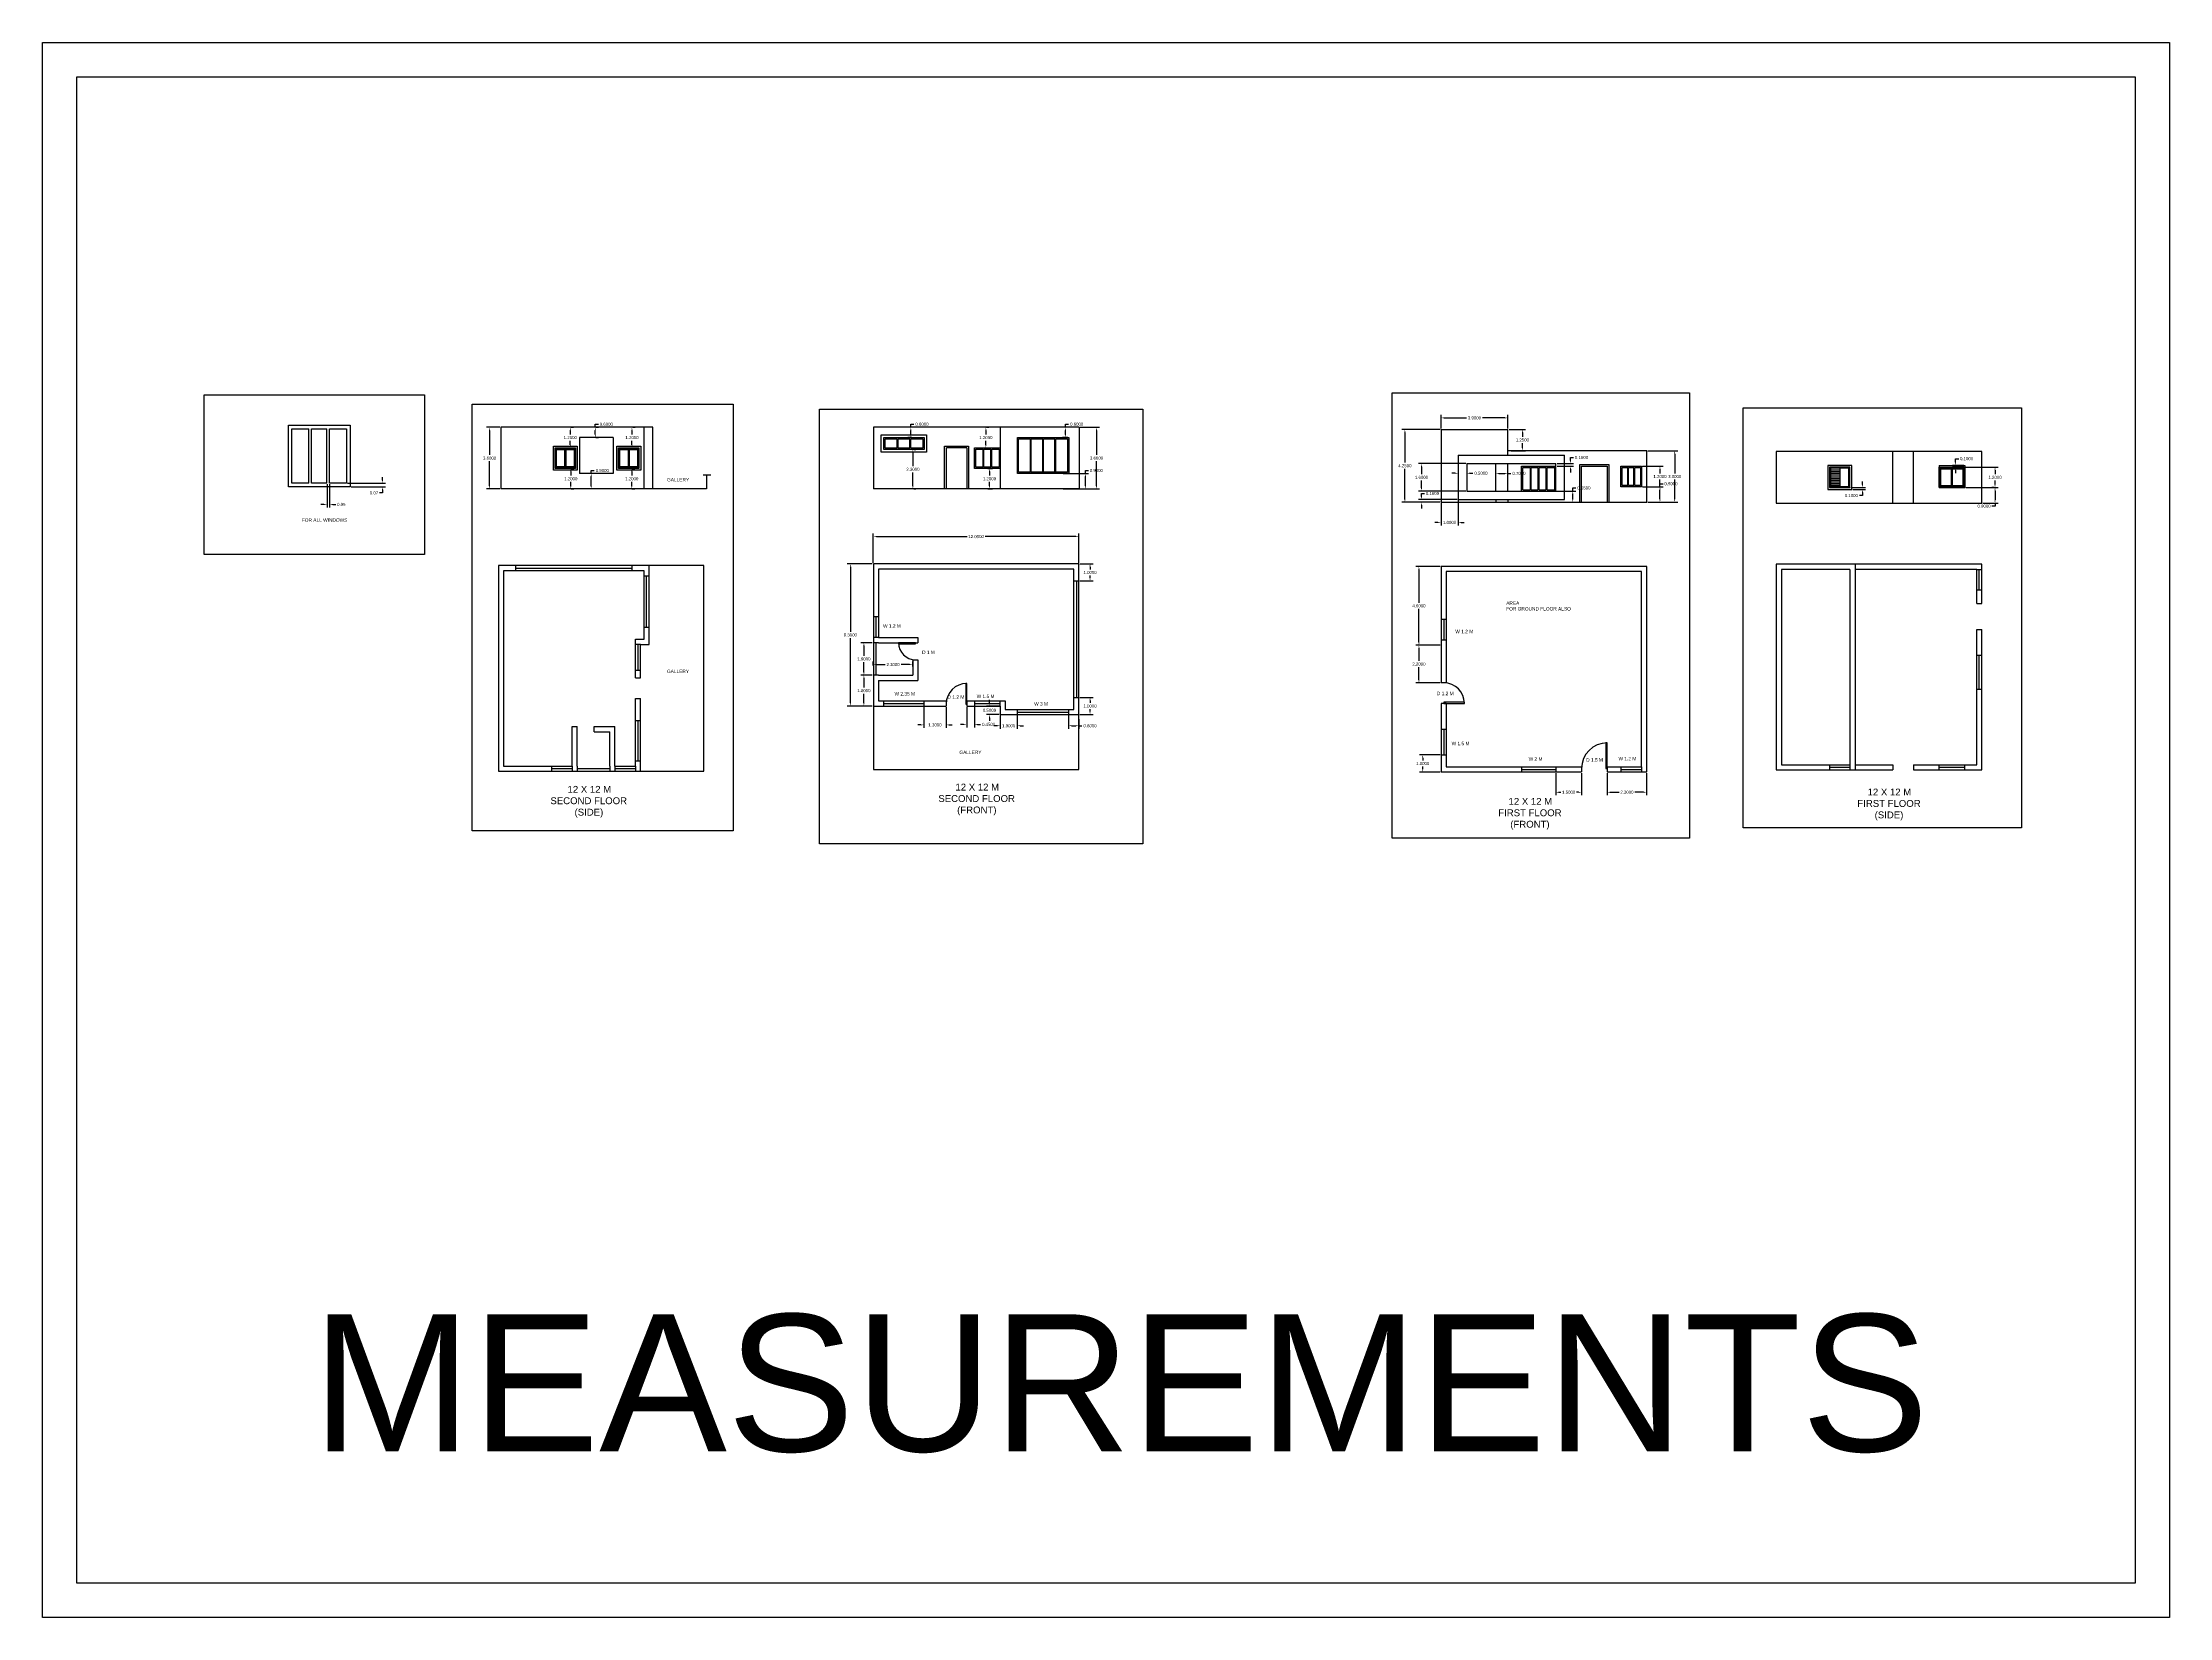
# Model space of a CAD drawing. Header units: millimetres. Extents: x 3147 to 3559, y 1951 to 2086.
# Drawn here: x 3318.9 to 3443.1, y 1994.2 to 2086.1 of the extents above; entities that cross this region are included whole.
import ezdxf

# ---------------------------------------------------------------- set-up
doc = ezdxf.new("R2010")
doc.units = ezdxf.units.MM
doc.layers.get('Defpoints').update_dxf_attribs({"color": 1})
doc.styles.get("Standard").update_dxf_attribs({"font": 'arial.ttf'})
doc.dimstyles.get("Standard").update_dxf_attribs({"dimtxt": 0.18, "dimasz": 0.18, "dimexe": 0.18, "dimexo": 0.0625, "dimgap": 0.09, "dimtad": 0, "dimtih": 1, "dimtoh": 1, "dimdec": 4, "dimzin": 0, "dimdsep": 46, "dimtxsty": 'Standard', "dimcen": 0.09, "dimadec": 0, "dimazin": 0, "dimtfac": 1, "dimtdec": 4, "dimtofl": 0, "dimtmove": 0, "dimatfit": 3, "dimfxl": 1, "dimtolj": 1, "dimtzin": 0, "dimarcsym": 0})

# ---------------------------------------------------------------- blocks, each defined once
blk = doc.blocks.new('*U64')
blk.add_line((-0.265, 0), (0.265, 0))
blk = doc.blocks.new('*U65')
at = {"color": 0, "linetype": 'ByBlock', "lineweight": -2, "transparency": 16777216}
for p in [(0, 0), (0, -0.1), (0, -0.2), (0, -0.3), (0, -0.4), (0, -0.5), (0, -0.6), (0, -0.7), (0, -0.8), (0, -0.9)]:
    blk.add_blockref('*U64', p, dxfattribs=at)
blk = doc.blocks.new('*D81')
at = {"color": 0, "lineweight": -2, "transparency": 16777216}
for p, q in [((3400.48, 2044.5), (3399.29, 2044.5)), ((3399.47, 2044.32), (3399.47, 2044.18)), ((3399.47, 2043.68), (3399.47, 2043.82)), ((3400.48, 2043.5), (3399.29, 2043.5))]:
    blk.add_line(p, q, dxfattribs=at)
at = {"color": 0, "transparency": 16777216}
for points in [[(3399.44, 2044.32), (3399.5, 2044.32), (3399.47, 2044.5)], [(3399.44, 2043.68), (3399.5, 2043.68), (3399.47, 2043.5)]]:
    blk.add_solid(points, dxfattribs=at)
at = {"layer": 'Defpoints', "color": 0, "transparency": 16777216}
for p in [(3399.47, 2044.5), (3400.54, 2044.5), (3400.54, 2043.5)]:
    blk.add_point(p, dxfattribs=at)
at = {"color": 0, "transparency": 16777216, "insert": (3399.47, 2044), "char_height": 0.18, "attachment_point": 5}
blk.add_mtext('\\A1;1.0000', dxfattribs=at)
blk = doc.blocks.new('*D88')
at = {"color": 0, "lineweight": -2, "transparency": 16777216}
for p, q in [((3410.24, 2043.44), (3410.24, 2042.14)), ((3412.54, 2043.44), (3412.54, 2042.14)), ((3410.42, 2042.32), (3410.93, 2042.32)), ((3412.36, 2042.32), (3411.86, 2042.32))]:
    blk.add_line(p, q, dxfattribs=at)
at = {"color": 0, "transparency": 16777216}
for points in [[(3410.42, 2042.35), (3410.42, 2042.29), (3410.24, 2042.32)], [(3412.36, 2042.35), (3412.36, 2042.29), (3412.54, 2042.32)]]:
    blk.add_solid(points, dxfattribs=at)
at = {"layer": 'Defpoints', "color": 0, "transparency": 16777216}
for p in [(3410.24, 2043.5), (3412.54, 2043.5), (3412.54, 2042.32)]:
    blk.add_point(p, dxfattribs=at)
at = {"color": 0, "transparency": 16777216, "insert": (3411.39, 2042.32), "char_height": 0.18, "attachment_point": 5}
blk.add_mtext('\\A1;2.3000', dxfattribs=at)
blk = doc.blocks.new('*D89')
at = {"color": 0, "lineweight": -2, "transparency": 16777216}
for p, q in [((3407.24, 2043.44), (3407.24, 2042.14)), ((3408.74, 2043.44), (3408.74, 2042.14)), ((3407.42, 2042.32), (3407.54, 2042.32)), ((3408.56, 2042.32), (3408.45, 2042.32))]:
    blk.add_line(p, q, dxfattribs=at)
at = {"color": 0, "transparency": 16777216}
for points in [[(3407.42, 2042.35), (3407.42, 2042.29), (3407.24, 2042.32)], [(3408.56, 2042.35), (3408.56, 2042.29), (3408.74, 2042.32)]]:
    blk.add_solid(points, dxfattribs=at)
at = {"layer": 'Defpoints', "color": 0, "transparency": 16777216}
for p in [(3407.24, 2043.5), (3408.74, 2043.5), (3408.74, 2042.32)]:
    blk.add_point(p, dxfattribs=at)
at = {"color": 0, "transparency": 16777216, "insert": (3407.99, 2042.32), "char_height": 0.18, "attachment_point": 5}
blk.add_mtext('\\A1;1.5000', dxfattribs=at)
blk = doc.blocks.new('*D90')
at = {"color": 0, "lineweight": -2, "transparency": 16777216}
for p, q in [((3400.48, 2055.5), (3399.07, 2055.5)), ((3399.25, 2055.32), (3399.25, 2053.38)), ((3399.25, 2051.08), (3399.25, 2053.02)), ((3400.48, 2050.9), (3399.07, 2050.9))]:
    blk.add_line(p, q, dxfattribs=at)
at = {"color": 0, "transparency": 16777216}
for points in [[(3399.22, 2055.32), (3399.28, 2055.32), (3399.25, 2055.5)], [(3399.22, 2051.08), (3399.28, 2051.08), (3399.25, 2050.9)]]:
    blk.add_solid(points, dxfattribs=at)
at = {"layer": 'Defpoints', "color": 0, "transparency": 16777216}
for p in [(3400.54, 2055.5), (3399.25, 2050.9), (3400.54, 2050.9)]:
    blk.add_point(p, dxfattribs=at)
at = {"color": 0, "transparency": 16777216, "insert": (3399.25, 2053.2), "char_height": 0.18, "attachment_point": 5}
blk.add_mtext('\\A1;4.6000', dxfattribs=at)
blk = doc.blocks.new('*D91')
at = {"color": 0, "lineweight": -2, "transparency": 16777216}
for p, q in [((3400.48, 2050.9), (3399.07, 2050.9)), ((3399.25, 2050.72), (3399.25, 2049.98)), ((3400.48, 2048.7), (3399.07, 2048.7)), ((3399.25, 2048.88), (3399.25, 2049.62))]:
    blk.add_line(p, q, dxfattribs=at)
at = {"color": 0, "transparency": 16777216}
for points in [[(3399.22, 2050.72), (3399.28, 2050.72), (3399.25, 2050.9)], [(3399.22, 2048.88), (3399.28, 2048.88), (3399.25, 2048.7)]]:
    blk.add_solid(points, dxfattribs=at)
at = {"layer": 'Defpoints', "color": 0, "transparency": 16777216}
for p in [(3400.54, 2050.9), (3399.25, 2048.7), (3400.54, 2048.7)]:
    blk.add_point(p, dxfattribs=at)
at = {"color": 0, "transparency": 16777216, "insert": (3399.25, 2049.8), "char_height": 0.18, "attachment_point": 5}
blk.add_mtext('\\A1;2.2000', dxfattribs=at)
blk = doc.blocks.new('*D92')
at = {"color": 0, "lineweight": -2, "transparency": 16777216}
for p, q in [((3400.54, 2059.19), (3400.54, 2057.89)), ((3401.54, 2059.19), (3401.54, 2057.89)), ((3400.36, 2058.07), (3400.18, 2058.07)), ((3401.72, 2058.07), (3401.9, 2058.07))]:
    blk.add_line(p, q, dxfattribs=at)
at = {"color": 0, "transparency": 16777216}
for points in [[(3400.36, 2058.1), (3400.36, 2058.04), (3400.54, 2058.07)], [(3401.72, 2058.1), (3401.72, 2058.04), (3401.54, 2058.07)]]:
    blk.add_solid(points, dxfattribs=at)
at = {"layer": 'Defpoints', "color": 0, "transparency": 16777216}
for p in [(3400.54, 2059.25), (3401.54, 2059.25), (3401.54, 2058.07)]:
    blk.add_point(p, dxfattribs=at)
at = {"color": 0, "transparency": 16777216, "insert": (3401.04, 2058.07), "char_height": 0.18, "attachment_point": 5}
blk.add_mtext('\\A1;1.0000', dxfattribs=at)
blk = doc.blocks.new('*D93')
at = {"color": 0, "lineweight": -2, "transparency": 16777216}
for p, q in [((3412.31, 2060.15), (3413.5, 2060.15)), ((3413.32, 2060.15), (3413.32, 2060.33)), ((3413.32, 2060.33), (3413.5, 2060.33)), ((3413.32, 2059.43), (3413.32, 2059.97)), ((3412.61, 2059.25), (3413.5, 2059.25))]:
    blk.add_line(p, q, dxfattribs=at)
at = {"color": 0, "transparency": 16777216}
for points in [[(3413.29, 2059.97), (3413.35, 2059.97), (3413.32, 2060.15)], [(3413.29, 2059.43), (3413.35, 2059.43), (3413.32, 2059.25)]]:
    blk.add_solid(points, dxfattribs=at)
at = {"layer": 'Defpoints', "color": 0, "transparency": 16777216}
for p in [(3412.24, 2060.15), (3413.32, 2060.15), (3412.54, 2059.25)]:
    blk.add_point(p, dxfattribs=at)
at = {"color": 0, "transparency": 16777216, "insert": (3413.96, 2060.33), "char_height": 0.18, "attachment_point": 5}
blk.add_mtext('\\A1;0.9000', dxfattribs=at)
blk = doc.blocks.new('*D94')
at = {"color": 0, "lineweight": -2, "transparency": 16777216}
for p, q in [((3412.31, 2061.35), (3413.5, 2061.35)), ((3413.32, 2061.17), (3413.32, 2060.93)), ((3412.31, 2060.15), (3413.5, 2060.15)), ((3413.32, 2060.33), (3413.32, 2060.57))]:
    blk.add_line(p, q, dxfattribs=at)
at = {"color": 0, "transparency": 16777216}
for points in [[(3413.29, 2061.17), (3413.35, 2061.17), (3413.32, 2061.35)], [(3413.29, 2060.33), (3413.35, 2060.33), (3413.32, 2060.15)]]:
    blk.add_solid(points, dxfattribs=at)
at = {"layer": 'Defpoints', "color": 0, "transparency": 16777216}
for p in [(3412.24, 2061.35), (3412.24, 2060.15), (3413.32, 2060.15)]:
    blk.add_point(p, dxfattribs=at)
at = {"color": 0, "transparency": 16777216, "insert": (3413.32, 2060.75), "char_height": 0.18, "attachment_point": 5}
blk.add_mtext('\\A1;1.2000', dxfattribs=at)
blk = doc.blocks.new('*D95')
at = {"color": 0, "lineweight": -2, "transparency": 16777216}
for p, q in [((3401.48, 2059.4), (3399.22, 2059.4)), ((3400.48, 2059.25), (3399.22, 2059.25)), ((3399.4, 2059.58), (3399.4, 2059.76)), ((3399.4, 2059.76), (3399.58, 2059.76)), ((3399.4, 2059.07), (3399.4, 2058.89))]:
    blk.add_line(p, q, dxfattribs=at)
at = {"color": 0, "transparency": 16777216}
for points in [[(3399.37, 2059.58), (3399.43, 2059.58), (3399.4, 2059.4)], [(3399.37, 2059.07), (3399.43, 2059.07), (3399.4, 2059.25)]]:
    blk.add_solid(points, dxfattribs=at)
at = {"layer": 'Defpoints', "color": 0, "transparency": 16777216}
for p in [(3399.4, 2059.4), (3400.54, 2059.25), (3401.54, 2059.4)]:
    blk.add_point(p, dxfattribs=at)
at = {"color": 0, "transparency": 16777216, "insert": (3400.04, 2059.76), "char_height": 0.18, "attachment_point": 5}
blk.add_mtext('\\A1;0.1500', dxfattribs=at)
blk = doc.blocks.new('*D96')
at = {"color": 0, "lineweight": -2, "transparency": 16777216}
for p, q in [((3401.36, 2060.94), (3401.18, 2060.94)), ((3401.54, 2060.91), (3401.54, 2060.76)), ((3402.04, 2060.91), (3402.04, 2060.76)), ((3402.22, 2060.94), (3402.4, 2060.94))]:
    blk.add_line(p, q, dxfattribs=at)
at = {"color": 0, "transparency": 16777216}
for points in [[(3401.36, 2060.97), (3401.36, 2060.91), (3401.54, 2060.94)], [(3402.22, 2060.97), (3402.22, 2060.91), (3402.04, 2060.94)]]:
    blk.add_solid(points, dxfattribs=at)
at = {"layer": 'Defpoints', "color": 0, "transparency": 16777216}
for p in [(3401.54, 2060.97), (3402.04, 2060.97), (3402.04, 2060.94)]:
    blk.add_point(p, dxfattribs=at)
at = {"color": 0, "transparency": 16777216, "insert": (3402.87, 2060.94), "char_height": 0.18, "attachment_point": 5}
blk.add_mtext('\\A1;0.5000', dxfattribs=at)
blk = doc.blocks.new('*D97')
at = {"color": 0, "lineweight": -2, "transparency": 16777216}
for p, q in [((3407.31, 2061.5), (3408.28, 2061.5)), ((3407.31, 2061.35), (3408.28, 2061.35)), ((3408.1, 2061.68), (3408.1, 2061.86)), ((3408.1, 2061.86), (3408.28, 2061.86)), ((3408.1, 2061.17), (3408.1, 2060.99))]:
    blk.add_line(p, q, dxfattribs=at)
at = {"color": 0, "transparency": 16777216}
for points in [[(3408.07, 2061.68), (3408.13, 2061.68), (3408.1, 2061.5)], [(3408.07, 2061.17), (3408.13, 2061.17), (3408.1, 2061.35)]]:
    blk.add_solid(points, dxfattribs=at)
at = {"layer": 'Defpoints', "color": 0, "transparency": 16777216}
for p in [(3407.24, 2061.5), (3407.24, 2061.35), (3408.1, 2061.5)]:
    blk.add_point(p, dxfattribs=at)
at = {"color": 0, "transparency": 16777216, "insert": (3408.74, 2061.86), "char_height": 0.18, "attachment_point": 5}
blk.add_mtext('\\A1;0.1500', dxfattribs=at)
blk = doc.blocks.new('*D98')
at = {"color": 0, "lineweight": -2, "transparency": 16777216}
for p, q in [((3404.51, 2063.5), (3405.47, 2063.5)), ((3405.29, 2063.32), (3405.29, 2063.06)), ((3405.29, 2062.43), (3405.29, 2062.69)), ((3404.63, 2062.25), (3405.47, 2062.25))]:
    blk.add_line(p, q, dxfattribs=at)
at = {"color": 0, "transparency": 16777216}
for points in [[(3405.26, 2063.32), (3405.32, 2063.32), (3405.29, 2063.5)], [(3405.26, 2062.43), (3405.32, 2062.43), (3405.29, 2062.25)]]:
    blk.add_solid(points, dxfattribs=at)
at = {"layer": 'Defpoints', "color": 0, "transparency": 16777216}
for p in [(3404.44, 2063.5), (3404.57, 2062.25), (3405.29, 2062.25)]:
    blk.add_point(p, dxfattribs=at)
at = {"color": 0, "transparency": 16777216, "insert": (3405.29, 2062.88), "char_height": 0.18, "attachment_point": 5}
blk.add_mtext('\\A1;1.2500', dxfattribs=at)
blk = doc.blocks.new('*D99')
at = {"color": 0, "lineweight": -2, "transparency": 16777216}
for p, q in [((3403.74, 2060.99), (3403.74, 2061.11)), ((3404.44, 2060.99), (3404.44, 2061.11)), ((3403.92, 2060.93), (3404.26, 2060.93)), ((3404.44, 2060.93), (3404.62, 2060.93))]:
    blk.add_line(p, q, dxfattribs=at)
at = {"color": 0, "transparency": 16777216}
for points in [[(3403.92, 2060.96), (3403.92, 2060.9), (3403.74, 2060.93)], [(3404.26, 2060.96), (3404.26, 2060.9), (3404.44, 2060.93)]]:
    blk.add_solid(points, dxfattribs=at)
at = {"layer": 'Defpoints', "color": 0, "transparency": 16777216}
for p in [(3403.74, 2060.92), (3404.44, 2060.93), (3404.44, 2060.92)]:
    blk.add_point(p, dxfattribs=at)
at = {"color": 0, "transparency": 16777216, "insert": (3405.09, 2060.93), "char_height": 0.18, "attachment_point": 5}
blk.add_mtext('\\A1;0.7000', dxfattribs=at)
blk = doc.blocks.new('*D100')
at = {"color": 0, "lineweight": -2, "transparency": 16777216}
for p, q in [((3367.34, 2055.65), (3365.88, 2055.65)), ((3366.06, 2055.47), (3366.06, 2051.68)), ((3366.06, 2047.53), (3366.06, 2051.32)), ((3367.34, 2047.35), (3365.88, 2047.35))]:
    blk.add_line(p, q, dxfattribs=at)
at = {"color": 0, "transparency": 16777216}
for points in [[(3366.03, 2055.47), (3366.09, 2055.47), (3366.06, 2055.65)], [(3366.03, 2047.53), (3366.09, 2047.53), (3366.06, 2047.35)]]:
    blk.add_solid(points, dxfattribs=at)
at = {"layer": 'Defpoints', "color": 0, "transparency": 16777216}
for p in [(3367.4, 2055.65), (3366.06, 2047.35), (3367.4, 2047.35)]:
    blk.add_point(p, dxfattribs=at)
at = {"color": 0, "transparency": 16777216, "insert": (3366.06, 2051.5), "char_height": 0.18, "attachment_point": 5}
blk.add_mtext('\\A1;8.3000', dxfattribs=at)
blk = doc.blocks.new('*D101')
at = {"color": 0, "lineweight": -2, "transparency": 16777216}
for p, q in [((3374.18, 2047.53), (3374.18, 2047.71)), ((3374.74, 2047.35), (3374, 2047.35)), ((3374.74, 2046.85), (3374, 2046.85)), ((3374.18, 2046.67), (3374.18, 2046.49))]:
    blk.add_line(p, q, dxfattribs=at)
at = {"color": 0, "transparency": 16777216}
for points in [[(3374.15, 2047.53), (3374.21, 2047.53), (3374.18, 2047.35)], [(3374.15, 2046.67), (3374.21, 2046.67), (3374.18, 2046.85)]]:
    blk.add_solid(points, dxfattribs=at)
at = {"layer": 'Defpoints', "color": 0, "transparency": 16777216}
for p in [(3374.18, 2046.85), (3374.8, 2047.35), (3374.8, 2046.85)]:
    blk.add_point(p, dxfattribs=at)
at = {"color": 0, "transparency": 16777216, "insert": (3374.18, 2047.1), "char_height": 0.18, "attachment_point": 5}
blk.add_mtext('\\A1;0.5000', dxfattribs=at)
blk = doc.blocks.new('*D102')
at = {"color": 0, "lineweight": -2, "transparency": 16777216}
for p, q in [((3367.4, 2049.71), (3367.4, 2049.95)), ((3369.7, 2049.66), (3369.7, 2049.95)), ((3367.58, 2049.77), (3368.09, 2049.77)), ((3369.52, 2049.77), (3369.02, 2049.77))]:
    blk.add_line(p, q, dxfattribs=at)
at = {"color": 0, "transparency": 16777216}
for points in [[(3367.58, 2049.8), (3367.58, 2049.74), (3367.4, 2049.77)], [(3369.52, 2049.8), (3369.52, 2049.74), (3369.7, 2049.77)]]:
    blk.add_solid(points, dxfattribs=at)
at = {"layer": 'Defpoints', "color": 0, "transparency": 16777216}
for p in [(3367.4, 2049.65), (3369.7, 2049.77), (3369.7, 2049.6)]:
    blk.add_point(p, dxfattribs=at)
at = {"color": 0, "transparency": 16777216, "insert": (3368.55, 2049.77), "char_height": 0.18, "attachment_point": 5}
blk.add_mtext('\\A1;2.3000', dxfattribs=at)
blk = doc.blocks.new('*D103')
at = {"color": 0, "lineweight": -2, "transparency": 16777216}
for p, q in [((3367.4, 2055.71), (3367.4, 2057.42)), ((3379.4, 2055.71), (3379.4, 2057.42)), ((3367.58, 2057.24), (3372.88, 2057.24)), ((3379.22, 2057.24), (3373.93, 2057.24))]:
    blk.add_line(p, q, dxfattribs=at)
at = {"color": 0, "transparency": 16777216}
for points in [[(3367.58, 2057.27), (3367.58, 2057.21), (3367.4, 2057.24)], [(3379.22, 2057.27), (3379.22, 2057.21), (3379.4, 2057.24)]]:
    blk.add_solid(points, dxfattribs=at)
at = {"layer": 'Defpoints', "color": 0, "transparency": 16777216}
for p in [(3379.4, 2057.24), (3367.4, 2055.65), (3379.4, 2055.65)]:
    blk.add_point(p, dxfattribs=at)
at = {"color": 0, "transparency": 16777216, "insert": (3373.4, 2057.24), "char_height": 0.18, "attachment_point": 5}
blk.add_mtext('\\A1;12.0000', dxfattribs=at)
blk = doc.blocks.new('*D104')
at = {"color": 0, "lineweight": -2, "transparency": 16777216}
for p, q in [((3379.46, 2047.85), (3380.23, 2047.85)), ((3380.05, 2047.67), (3380.05, 2047.53)), ((3379.46, 2046.85), (3380.23, 2046.85)), ((3380.05, 2047.03), (3380.05, 2047.17))]:
    blk.add_line(p, q, dxfattribs=at)
at = {"color": 0, "transparency": 16777216}
for points in [[(3380.02, 2047.67), (3380.08, 2047.67), (3380.05, 2047.85)], [(3380.02, 2047.03), (3380.08, 2047.03), (3380.05, 2046.85)]]:
    blk.add_solid(points, dxfattribs=at)
at = {"layer": 'Defpoints', "color": 0, "transparency": 16777216}
for p in [(3379.4, 2047.85), (3380.05, 2047.85), (3379.4, 2046.85)]:
    blk.add_point(p, dxfattribs=at)
at = {"color": 0, "transparency": 16777216, "insert": (3380.05, 2047.35), "char_height": 0.18, "attachment_point": 5}
blk.add_mtext('\\A1;1.0000', dxfattribs=at)
blk = doc.blocks.new('*D105')
at = {"color": 0, "lineweight": -2, "transparency": 16777216}
for p, q in [((3379.46, 2055.65), (3380.23, 2055.65)), ((3380.05, 2055.47), (3380.05, 2055.33)), ((3380.05, 2054.83), (3380.05, 2054.97)), ((3379.46, 2054.65), (3380.23, 2054.65))]:
    blk.add_line(p, q, dxfattribs=at)
at = {"color": 0, "transparency": 16777216}
for points in [[(3380.02, 2055.47), (3380.08, 2055.47), (3380.05, 2055.65)], [(3380.02, 2054.83), (3380.08, 2054.83), (3380.05, 2054.65)]]:
    blk.add_solid(points, dxfattribs=at)
at = {"layer": 'Defpoints', "color": 0, "transparency": 16777216}
for p in [(3379.4, 2055.65), (3379.4, 2054.65), (3380.05, 2054.65)]:
    blk.add_point(p, dxfattribs=at)
at = {"color": 0, "transparency": 16777216, "insert": (3380.05, 2055.15), "char_height": 0.18, "attachment_point": 5}
blk.add_mtext('\\A1;1.0000', dxfattribs=at)
blk = doc.blocks.new('*D106')
at = {"color": 0, "lineweight": -2, "transparency": 16777216}
for p, q in [((3372.67, 2046.28), (3372.49, 2046.28)), ((3372.85, 2047.29), (3372.85, 2046.1)), ((3373.3, 2047.29), (3373.3, 2046.1)), ((3373.48, 2046.28), (3373.66, 2046.28))]:
    blk.add_line(p, q, dxfattribs=at)
at = {"color": 0, "transparency": 16777216}
for points in [[(3372.67, 2046.31), (3372.67, 2046.25), (3372.85, 2046.28)], [(3373.48, 2046.31), (3373.48, 2046.25), (3373.3, 2046.28)]]:
    blk.add_solid(points, dxfattribs=at)
at = {"layer": 'Defpoints', "color": 0, "transparency": 16777216}
for p in [(3372.85, 2047.35), (3373.3, 2047.35), (3373.3, 2046.28)]:
    blk.add_point(p, dxfattribs=at)
at = {"color": 0, "transparency": 16777216, "insert": (3374.13, 2046.28), "char_height": 0.18, "attachment_point": 5}
blk.add_mtext('\\A1;0.4500', dxfattribs=at)
blk = doc.blocks.new('*D107')
at = {"color": 0, "lineweight": -2, "transparency": 16777216}
for p, q in [((3370.17, 2046.25), (3369.99, 2046.25)), ((3370.35, 2047.29), (3370.35, 2046.07)), ((3371.65, 2047.29), (3371.65, 2046.07)), ((3371.83, 2046.25), (3372.01, 2046.25))]:
    blk.add_line(p, q, dxfattribs=at)
at = {"color": 0, "transparency": 16777216}
for points in [[(3370.17, 2046.28), (3370.17, 2046.22), (3370.35, 2046.25)], [(3371.83, 2046.28), (3371.83, 2046.22), (3371.65, 2046.25)]]:
    blk.add_solid(points, dxfattribs=at)
at = {"layer": 'Defpoints', "color": 0, "transparency": 16777216}
for p in [(3370.35, 2047.35), (3371.65, 2047.35), (3371.65, 2046.25)]:
    blk.add_point(p, dxfattribs=at)
at = {"color": 0, "transparency": 16777216, "insert": (3371, 2046.25), "char_height": 0.18, "attachment_point": 5}
blk.add_mtext('\\A1;1.3000', dxfattribs=at)
blk = doc.blocks.new('*D108')
at = {"color": 0, "lineweight": -2, "transparency": 16777216}
for p, q in [((3378.8, 2046.79), (3378.8, 2046.02)), ((3378.98, 2046.2), (3379.22, 2046.2)), ((3379.4, 2046.58), (3379.4, 2046.02)), ((3379.4, 2046.2), (3379.58, 2046.2))]:
    blk.add_line(p, q, dxfattribs=at)
at = {"color": 0, "transparency": 16777216}
for points in [[(3378.98, 2046.23), (3378.98, 2046.17), (3378.8, 2046.2)], [(3379.22, 2046.23), (3379.22, 2046.17), (3379.4, 2046.2)]]:
    blk.add_solid(points, dxfattribs=at)
at = {"layer": 'Defpoints', "color": 0, "transparency": 16777216}
for p in [(3378.8, 2046.85), (3379.4, 2046.65), (3379.4, 2046.2)]:
    blk.add_point(p, dxfattribs=at)
at = {"color": 0, "transparency": 16777216, "insert": (3380.05, 2046.2), "char_height": 0.18, "attachment_point": 5}
blk.add_mtext('\\A1;0.6000', dxfattribs=at)
blk = doc.blocks.new('*D109')
at = {"color": 0, "lineweight": -2, "transparency": 16777216}
for p, q in [((3374.62, 2046.2), (3374.44, 2046.2)), ((3374.8, 2046.79), (3374.8, 2046.02)), ((3375.8, 2046.79), (3375.8, 2046.02)), ((3375.98, 2046.2), (3376.16, 2046.2))]:
    blk.add_line(p, q, dxfattribs=at)
at = {"color": 0, "transparency": 16777216}
for points in [[(3374.62, 2046.23), (3374.62, 2046.17), (3374.8, 2046.2)], [(3375.98, 2046.23), (3375.98, 2046.17), (3375.8, 2046.2)]]:
    blk.add_solid(points, dxfattribs=at)
at = {"layer": 'Defpoints', "color": 0, "transparency": 16777216}
for p in [(3374.8, 2046.85), (3375.8, 2046.85), (3375.8, 2046.2)]:
    blk.add_point(p, dxfattribs=at)
at = {"color": 0, "transparency": 16777216, "insert": (3375.3, 2046.2), "char_height": 0.18, "attachment_point": 5}
blk.add_mtext('\\A1;1.0000', dxfattribs=at)
blk = doc.blocks.new('*D110')
at = {"color": 0, "lineweight": -2, "transparency": 16777216}
for p, q in [((3367.34, 2049.15), (3366.67, 2049.15)), ((3366.85, 2048.97), (3366.85, 2048.43)), ((3366.85, 2047.53), (3366.85, 2048.07)), ((3367.34, 2047.35), (3366.67, 2047.35))]:
    blk.add_line(p, q, dxfattribs=at)
at = {"color": 0, "transparency": 16777216}
for points in [[(3366.82, 2048.97), (3366.88, 2048.97), (3366.85, 2049.15)], [(3366.82, 2047.53), (3366.88, 2047.53), (3366.85, 2047.35)]]:
    blk.add_solid(points, dxfattribs=at)
at = {"layer": 'Defpoints', "color": 0, "transparency": 16777216}
for p in [(3366.85, 2049.15), (3367.4, 2049.15), (3367.4, 2047.35)]:
    blk.add_point(p, dxfattribs=at)
at = {"color": 0, "transparency": 16777216, "insert": (3366.85, 2048.25), "char_height": 0.18, "attachment_point": 5}
blk.add_mtext('\\A1;1.8000', dxfattribs=at)
blk = doc.blocks.new('*D111')
at = {"color": 0, "lineweight": -2, "transparency": 16777216}
for p, q in [((3367.34, 2051.05), (3366.67, 2051.05)), ((3366.85, 2050.87), (3366.85, 2050.28)), ((3366.85, 2049.33), (3366.85, 2049.92)), ((3367.34, 2049.15), (3366.67, 2049.15))]:
    blk.add_line(p, q, dxfattribs=at)
at = {"color": 0, "transparency": 16777216}
for points in [[(3366.82, 2050.87), (3366.88, 2050.87), (3366.85, 2051.05)], [(3366.82, 2049.33), (3366.88, 2049.33), (3366.85, 2049.15)]]:
    blk.add_solid(points, dxfattribs=at)
at = {"layer": 'Defpoints', "color": 0, "transparency": 16777216}
for p in [(3366.85, 2051.05), (3367.4, 2051.05), (3367.4, 2049.15)]:
    blk.add_point(p, dxfattribs=at)
at = {"color": 0, "transparency": 16777216, "insert": (3366.85, 2050.1), "char_height": 0.18, "attachment_point": 5}
blk.add_mtext('\\A1;1.9000', dxfattribs=at)
blk = doc.blocks.new('*D112')
at = {"color": 0, "lineweight": -2, "transparency": 16777216}
for p, q in [((3431.05, 2061.4), (3430.4, 2061.4)), ((3431.05, 2061.3), (3430.4, 2061.3)), ((3430.58, 2061.58), (3430.58, 2061.79)), ((3430.58, 2061.79), (3430.76, 2061.79)), ((3430.58, 2061.12), (3430.58, 2060.94))]:
    blk.add_line(p, q, dxfattribs=at)
at = {"color": 0, "transparency": 16777216}
for points in [[(3430.55, 2061.58), (3430.61, 2061.58), (3430.58, 2061.4)], [(3430.55, 2061.12), (3430.61, 2061.12), (3430.58, 2061.3)]]:
    blk.add_solid(points, dxfattribs=at)
at = {"layer": 'Defpoints', "color": 0, "transparency": 16777216}
for p in [(3430.58, 2061.3), (3431.11, 2061.4), (3431.11, 2061.3)]:
    blk.add_point(p, dxfattribs=at)
at = {"color": 0, "transparency": 16777216, "insert": (3431.22, 2061.79), "char_height": 0.18, "attachment_point": 5}
blk.add_mtext('\\A1;0.1000', dxfattribs=at)
blk = doc.blocks.new('*D113')
at = {"color": 0, "lineweight": -2, "transparency": 16777216}
for p, q in [((3431.17, 2060.1), (3433.06, 2060.1)), ((3432.88, 2059.92), (3432.88, 2059.38)), ((3432.17, 2059.2), (3433.06, 2059.2)), ((3432.88, 2059.02), (3432.7, 2059.02)), ((3432.88, 2059.2), (3432.88, 2059.02))]:
    blk.add_line(p, q, dxfattribs=at)
at = {"color": 0, "transparency": 16777216}
for points in [[(3432.85, 2059.92), (3432.91, 2059.92), (3432.88, 2060.1)], [(3432.85, 2059.38), (3432.91, 2059.38), (3432.88, 2059.2)]]:
    blk.add_solid(points, dxfattribs=at)
at = {"layer": 'Defpoints', "color": 0, "transparency": 16777216}
for p in [(3431.11, 2060.1), (3432.11, 2059.2), (3432.88, 2059.2)]:
    blk.add_point(p, dxfattribs=at)
at = {"color": 0, "transparency": 16777216, "insert": (3432.24, 2059.02), "char_height": 0.18, "attachment_point": 5}
blk.add_mtext('\\A1;0.9000', dxfattribs=at)
blk = doc.blocks.new('*D114')
at = {"color": 0, "lineweight": -2, "transparency": 16777216}
for p, q in [((3412.61, 2062.25), (3414.36, 2062.25)), ((3414.18, 2062.07), (3414.18, 2060.93)), ((3414.18, 2059.43), (3414.18, 2060.57)), ((3412.61, 2059.25), (3414.36, 2059.25))]:
    blk.add_line(p, q, dxfattribs=at)
at = {"color": 0, "transparency": 16777216}
for points in [[(3414.15, 2062.07), (3414.21, 2062.07), (3414.18, 2062.25)], [(3414.15, 2059.43), (3414.21, 2059.43), (3414.18, 2059.25)]]:
    blk.add_solid(points, dxfattribs=at)
at = {"layer": 'Defpoints', "color": 0, "transparency": 16777216}
for p in [(3412.54, 2062.25), (3414.18, 2062.25), (3412.54, 2059.25)]:
    blk.add_point(p, dxfattribs=at)
at = {"color": 0, "transparency": 16777216, "insert": (3414.18, 2060.75), "char_height": 0.18, "attachment_point": 5}
blk.add_mtext('\\A1;3.0000', dxfattribs=at)
blk = doc.blocks.new('*D115')
at = {"color": 0, "lineweight": -2, "transparency": 16777216}
for p, q in [((3431.17, 2061.3), (3433.06, 2061.3)), ((3432.88, 2061.12), (3432.88, 2060.88)), ((3432.82, 2060.1), (3432.7, 2060.1)), ((3432.88, 2060.28), (3432.88, 2060.52))]:
    blk.add_line(p, q, dxfattribs=at)
at = {"color": 0, "transparency": 16777216}
for points in [[(3432.85, 2061.12), (3432.91, 2061.12), (3432.88, 2061.3)], [(3432.85, 2060.28), (3432.91, 2060.28), (3432.88, 2060.1)]]:
    blk.add_solid(points, dxfattribs=at)
at = {"layer": 'Defpoints', "color": 0, "transparency": 16777216}
for p in [(3431.11, 2061.3), (3432.88, 2061.3), (3432.88, 2060.1)]:
    blk.add_point(p, dxfattribs=at)
at = {"color": 0, "transparency": 16777216, "insert": (3432.88, 2060.7), "char_height": 0.18, "attachment_point": 5}
blk.add_mtext('\\A1;1.2000', dxfattribs=at)
blk = doc.blocks.new('*U7')
for p, q in [((0, 0), (0, -100)), ((-1000, 0), (-1000, -100))]:
    blk.add_line(p, q)
blk.add_lwpolyline([(0, 0), (0, 1000), (-43.75, 1000), (-43.75, 0)], close=True)
blk.add_arc((0, 0), 1000, 90, 180)
blk = doc.blocks.new('*U6')
for p, q in [((-750, 0), (-750, -100)), ((0, 0), (0, -100))]:
    blk.add_line(p, q)
blk.add_lwpolyline([(0, 0), (0, 750), (-43.75, 750), (-43.75, 0)], close=True)
blk.add_arc((0, 0), 750, 90, 180)
blk = doc.blocks.new('*U8')
for p, q in [((0, 0), (0, 100)), ((750, 0), (750, 100))]:
    blk.add_line(p, q)
blk.add_lwpolyline([(0, 0), (0, -750), (43.75, -750), (43.75, 0)], close=True)
blk.add_arc((0, 0), 750, 270, 0)
blk = doc.blocks.new('*D82')
at = {"color": 0, "lineweight": -2, "transparency": 16777216}
for p, q in [((3400.48, 2063.5), (3398.25, 2063.5)), ((3398.43, 2063.32), (3398.43, 2061.56)), ((3398.43, 2059.43), (3398.43, 2061.19)), ((3400.48, 2059.25), (3398.25, 2059.25))]:
    blk.add_line(p, q, dxfattribs=at)
at = {"color": 0, "transparency": 16777216}
for points in [[(3398.4, 2063.32), (3398.46, 2063.32), (3398.43, 2063.5)], [(3398.4, 2059.43), (3398.46, 2059.43), (3398.43, 2059.25)]]:
    blk.add_solid(points, dxfattribs=at)
at = {"layer": 'Defpoints', "color": 0, "transparency": 16777216}
for p in [(3398.43, 2063.5), (3400.54, 2063.5), (3400.54, 2059.25)]:
    blk.add_point(p, dxfattribs=at)
at = {"color": 0, "transparency": 16777216, "insert": (3398.43, 2061.38), "char_height": 0.18, "attachment_point": 5}
blk.add_mtext('\\A1;4.2500', dxfattribs=at)
blk = doc.blocks.new('*D83')
at = {"color": 0, "lineweight": -2, "transparency": 16777216}
for p, q in [((3401.98, 2061.5), (3399.22, 2061.5)), ((3399.4, 2061.32), (3399.4, 2060.88)), ((3401.98, 2059.9), (3399.22, 2059.9)), ((3399.4, 2060.08), (3399.4, 2060.52))]:
    blk.add_line(p, q, dxfattribs=at)
at = {"color": 0, "transparency": 16777216}
for points in [[(3399.37, 2061.32), (3399.43, 2061.32), (3399.4, 2061.5)], [(3399.37, 2060.08), (3399.43, 2060.08), (3399.4, 2059.9)]]:
    blk.add_solid(points, dxfattribs=at)
at = {"layer": 'Defpoints', "color": 0, "transparency": 16777216}
for p in [(3399.4, 2061.5), (3402.04, 2061.5), (3402.04, 2059.9)]:
    blk.add_point(p, dxfattribs=at)
at = {"color": 0, "transparency": 16777216, "insert": (3399.4, 2060.7), "char_height": 0.18, "attachment_point": 5}
blk.add_mtext('\\A1;1.6000', dxfattribs=at)
blk = doc.blocks.new('*D84')
at = {"color": 0, "lineweight": -2, "transparency": 16777216}
for p, q in [((3400.54, 2063.56), (3400.54, 2064.35)), ((3400.72, 2064.17), (3402.03, 2064.17)), ((3404.26, 2064.17), (3402.96, 2064.17)), ((3404.44, 2063.56), (3404.44, 2064.35))]:
    blk.add_line(p, q, dxfattribs=at)
at = {"color": 0, "transparency": 16777216}
for points in [[(3400.72, 2064.2), (3400.72, 2064.14), (3400.54, 2064.17)], [(3404.26, 2064.2), (3404.26, 2064.14), (3404.44, 2064.17)]]:
    blk.add_solid(points, dxfattribs=at)
at = {"layer": 'Defpoints', "color": 0, "transparency": 16777216}
for p in [(3404.44, 2064.17), (3400.54, 2063.5), (3404.44, 2063.5)]:
    blk.add_point(p, dxfattribs=at)
at = {"color": 0, "transparency": 16777216, "insert": (3402.49, 2064.17), "char_height": 0.18, "attachment_point": 5}
blk.add_mtext('\\A1;3.9000', dxfattribs=at)
blk = doc.blocks.new('*D85')
at = {"color": 0, "lineweight": -2, "transparency": 16777216}
for p, q in [((3336.71, 2060.36), (3338.93, 2060.36)), ((3336.92, 2060.15), (3338.93, 2060.15)), ((3338.75, 2060.54), (3338.75, 2060.72)), ((3338.75, 2059.97), (3338.75, 2059.79)), ((3338.75, 2059.79), (3338.57, 2059.79))]:
    blk.add_line(p, q, dxfattribs=at)
at = {"color": 0, "transparency": 16777216}
for points in [[(3338.72, 2060.54), (3338.78, 2060.54), (3338.75, 2060.36)], [(3338.72, 2059.97), (3338.78, 2059.97), (3338.75, 2060.15)]]:
    blk.add_solid(points, dxfattribs=at)
at = {"layer": 'Defpoints', "color": 0, "transparency": 16777216}
for p in [(3336.64, 2060.36), (3336.85, 2060.15), (3338.75, 2060.15)]:
    blk.add_point(p, dxfattribs=at)
at = {"color": 0, "transparency": 16777216, "insert": (3338.25, 2059.79), "char_height": 0.18, "attachment_point": 5}
blk.add_mtext('\\A1;0.07', dxfattribs=at)
blk = doc.blocks.new('*D86')
at = {"color": 0, "lineweight": -2, "transparency": 16777216}
for p, q in [((3335.51, 2060.3), (3335.51, 2058.94)), ((3335.66, 2060.3), (3335.66, 2058.94)), ((3335.33, 2059.12), (3335.15, 2059.12)), ((3335.84, 2059.12), (3336.02, 2059.12))]:
    blk.add_line(p, q, dxfattribs=at)
at = {"color": 0, "transparency": 16777216}
for points in [[(3335.33, 2059.15), (3335.33, 2059.09), (3335.51, 2059.12)], [(3335.84, 2059.15), (3335.84, 2059.09), (3335.66, 2059.12)]]:
    blk.add_solid(points, dxfattribs=at)
at = {"layer": 'Defpoints', "color": 0, "transparency": 16777216}
for p in [(3335.51, 2060.36), (3335.66, 2060.36), (3335.66, 2059.12)]:
    blk.add_point(p, dxfattribs=at)
at = {"color": 0, "transparency": 16777216, "insert": (3336.34, 2059.12), "char_height": 0.18, "attachment_point": 5}
blk.add_mtext('\\A1;0.05', dxfattribs=at)
blk = doc.blocks.new('*D87')
at = {"color": 0, "lineweight": -2, "transparency": 16777216}
for p, q in [((3424.47, 2060.1), (3425.32, 2060.1)), ((3424.57, 2060), (3425.32, 2060)), ((3425.14, 2060.28), (3425.14, 2060.46)), ((3425.14, 2059.82), (3425.14, 2059.64)), ((3425.14, 2059.64), (3424.96, 2059.64))]:
    blk.add_line(p, q, dxfattribs=at)
at = {"color": 0, "transparency": 16777216}
for points in [[(3425.11, 2060.28), (3425.17, 2060.28), (3425.14, 2060.1)], [(3425.11, 2059.82), (3425.17, 2059.82), (3425.14, 2060)]]:
    blk.add_solid(points, dxfattribs=at)
at = {"layer": 'Defpoints', "color": 0, "transparency": 16777216}
for p in [(3424.41, 2060.1), (3424.51, 2060), (3425.14, 2060)]:
    blk.add_point(p, dxfattribs=at)
at = {"color": 0, "transparency": 16777216, "insert": (3424.49, 2059.64), "char_height": 0.18, "attachment_point": 5}
blk.add_mtext('\\A1;0.1000', dxfattribs=at)
blk = doc.blocks.new('*D66')
at = {"color": 0, "lineweight": -2, "transparency": 16777216}
for p, q in [((3379.47, 2063.62), (3380.61, 2063.62)), ((3380.43, 2063.44), (3380.43, 2062.01)), ((3380.43, 2060.2), (3380.43, 2061.64)), ((3379.47, 2060.02), (3380.61, 2060.02))]:
    blk.add_line(p, q, dxfattribs=at)
at = {"color": 0, "transparency": 16777216}
for points in [[(3380.4, 2063.44), (3380.46, 2063.44), (3380.43, 2063.62)], [(3380.4, 2060.2), (3380.46, 2060.2), (3380.43, 2060.02)]]:
    blk.add_solid(points, dxfattribs=at)
at = {"layer": 'Defpoints', "color": 0, "transparency": 16777216}
for p in [(3379.41, 2063.62), (3380.43, 2063.62), (3379.41, 2060.02)]:
    blk.add_point(p, dxfattribs=at)
at = {"color": 0, "transparency": 16777216, "insert": (3380.43, 2061.82), "char_height": 0.18, "attachment_point": 5}
blk.add_mtext('\\A1;3.6000', dxfattribs=at)
blk = doc.blocks.new('*D67')
at = {"color": 0, "lineweight": -2, "transparency": 16777216}
for p, q in [((3379.78, 2060.92), (3379.78, 2061.1)), ((3379.78, 2061.1), (3379.96, 2061.1)), ((3378.49, 2060.92), (3379.96, 2060.92)), ((3378.49, 2060.02), (3379.96, 2060.02)), ((3379.78, 2060.2), (3379.78, 2060.74))]:
    blk.add_line(p, q, dxfattribs=at)
at = {"color": 0, "transparency": 16777216}
for points in [[(3379.75, 2060.74), (3379.81, 2060.74), (3379.78, 2060.92)], [(3379.75, 2060.2), (3379.81, 2060.2), (3379.78, 2060.02)]]:
    blk.add_solid(points, dxfattribs=at)
at = {"layer": 'Defpoints', "color": 0, "transparency": 16777216}
for p in [(3378.43, 2060.92), (3378.43, 2060.02), (3379.78, 2060.92)]:
    blk.add_point(p, dxfattribs=at)
at = {"color": 0, "transparency": 16777216, "insert": (3380.42, 2061.1), "char_height": 0.18, "attachment_point": 5}
blk.add_mtext('\\A1;0.9000', dxfattribs=at)
blk = doc.blocks.new('*D68')
at = {"color": 0, "lineweight": -2, "transparency": 16777216}
for p, q in [((3378.75, 2063.62), (3378.44, 2063.62)), ((3378.62, 2063.62), (3378.62, 2063.8)), ((3378.62, 2063.8), (3378.8, 2063.8)), ((3378.75, 2063.02), (3378.44, 2063.02)), ((3378.62, 2063.2), (3378.62, 2063.44))]:
    blk.add_line(p, q, dxfattribs=at)
at = {"color": 0, "transparency": 16777216}
for points in [[(3378.59, 2063.44), (3378.65, 2063.44), (3378.62, 2063.62)], [(3378.59, 2063.2), (3378.65, 2063.2), (3378.62, 2063.02)]]:
    blk.add_solid(points, dxfattribs=at)
at = {"layer": 'Defpoints', "color": 0, "transparency": 16777216}
for p in [(3378.62, 2063.62), (3378.81, 2063.62), (3378.81, 2063.02)]:
    blk.add_point(p, dxfattribs=at)
at = {"color": 0, "transparency": 16777216, "insert": (3379.27, 2063.8), "char_height": 0.18, "attachment_point": 5}
blk.add_mtext('\\A1;0.6000', dxfattribs=at)
blk = doc.blocks.new('*D69')
at = {"color": 0, "lineweight": -2, "transparency": 16777216}
for p, q in [((3374.08, 2061.22), (3374.36, 2061.22)), ((3374.08, 2060.02), (3374.36, 2060.02)), ((3374.18, 2061.04), (3374.18, 2060.81)), ((3374.18, 2060.2), (3374.18, 2060.44))]:
    blk.add_line(p, q, dxfattribs=at)
at = {"color": 0, "transparency": 16777216}
for points in [[(3374.15, 2061.04), (3374.21, 2061.04), (3374.18, 2061.22)], [(3374.15, 2060.2), (3374.21, 2060.2), (3374.18, 2060.02)]]:
    blk.add_solid(points, dxfattribs=at)
at = {"layer": 'Defpoints', "color": 0, "transparency": 16777216}
for p in [(3374.01, 2061.22), (3374.18, 2061.22), (3374.01, 2060.02)]:
    blk.add_point(p, dxfattribs=at)
at = {"color": 0, "transparency": 16777216, "insert": (3374.18, 2060.62), "char_height": 0.18, "attachment_point": 5}
blk.add_mtext('\\A1;1.2000', dxfattribs=at)
blk = doc.blocks.new('*D70')
at = {"color": 0, "lineweight": -2, "transparency": 16777216}
for p, q in [((3374.01, 2063.62), (3374.15, 2063.62)), ((3373.97, 2063.44), (3373.97, 2063.21)), ((3373.97, 2062.6), (3373.97, 2062.84)), ((3374.01, 2062.42), (3374.15, 2062.42))]:
    blk.add_line(p, q, dxfattribs=at)
at = {"color": 0, "transparency": 16777216}
for points in [[(3373.94, 2063.44), (3374, 2063.44), (3373.97, 2063.62)], [(3373.94, 2062.6), (3374, 2062.6), (3373.97, 2062.42)]]:
    blk.add_solid(points, dxfattribs=at)
at = {"layer": 'Defpoints', "color": 0, "transparency": 16777216}
for p in [(3373.95, 2063.62), (3373.97, 2063.62), (3373.95, 2062.42)]:
    blk.add_point(p, dxfattribs=at)
at = {"color": 0, "transparency": 16777216, "insert": (3373.97, 2063.02), "char_height": 0.18, "attachment_point": 5}
blk.add_mtext('\\A1;1.2000', dxfattribs=at)
blk = doc.blocks.new('*D71')
at = {"color": 0, "lineweight": -2, "transparency": 16777216}
for p, q in [((3369.77, 2062.32), (3369.89, 2062.32)), ((3369.71, 2062.14), (3369.71, 2061.36)), ((3369.71, 2060.2), (3369.71, 2060.99)), ((3369.77, 2060.02), (3369.89, 2060.02))]:
    blk.add_line(p, q, dxfattribs=at)
at = {"color": 0, "transparency": 16777216}
for points in [[(3369.68, 2062.14), (3369.74, 2062.14), (3369.71, 2062.32)], [(3369.68, 2060.2), (3369.74, 2060.2), (3369.71, 2060.02)]]:
    blk.add_solid(points, dxfattribs=at)
at = {"layer": 'Defpoints', "color": 0, "transparency": 16777216}
for p in [(3369.71, 2062.32), (3369.71, 2060.02), (3369.71, 2060.02)]:
    blk.add_point(p, dxfattribs=at)
at = {"color": 0, "transparency": 16777216, "insert": (3369.71, 2061.17), "char_height": 0.18, "attachment_point": 5}
blk.add_mtext('\\A1;2.3000', dxfattribs=at)
blk = doc.blocks.new('*D72')
at = {"color": 0, "lineweight": -2, "transparency": 16777216}
for p, q in [((3369.65, 2063.62), (3369.41, 2063.62)), ((3369.59, 2063.62), (3369.59, 2063.8)), ((3369.59, 2063.8), (3369.77, 2063.8)), ((3369.65, 2063.02), (3369.41, 2063.02)), ((3369.59, 2063.2), (3369.59, 2063.44))]:
    blk.add_line(p, q, dxfattribs=at)
at = {"color": 0, "transparency": 16777216}
for points in [[(3369.56, 2063.44), (3369.62, 2063.44), (3369.59, 2063.62)], [(3369.56, 2063.2), (3369.62, 2063.2), (3369.59, 2063.02)]]:
    blk.add_solid(points, dxfattribs=at)
at = {"layer": 'Defpoints', "color": 0, "transparency": 16777216}
for p in [(3369.59, 2063.62), (3369.71, 2063.62), (3369.71, 2063.02)]:
    blk.add_point(p, dxfattribs=at)
at = {"color": 0, "transparency": 16777216, "insert": (3370.24, 2063.8), "char_height": 0.18, "attachment_point": 5}
blk.add_mtext('\\A1;0.6000', dxfattribs=at)
blk = doc.blocks.new('*D73')
at = {"color": 0, "lineweight": -2, "transparency": 16777216}
for p, q in [((3353.31, 2061.22), (3353.48, 2061.22)), ((3353.3, 2061.04), (3353.3, 2060.81)), ((3353.3, 2060.2), (3353.3, 2060.44)), ((3353.31, 2060.02), (3353.48, 2060.02))]:
    blk.add_line(p, q, dxfattribs=at)
at = {"color": 0, "transparency": 16777216}
for points in [[(3353.27, 2061.04), (3353.33, 2061.04), (3353.3, 2061.22)], [(3353.27, 2060.2), (3353.33, 2060.2), (3353.3, 2060.02)]]:
    blk.add_solid(points, dxfattribs=at)
at = {"layer": 'Defpoints', "color": 0, "transparency": 16777216}
for p in [(3353.25, 2061.22), (3353.25, 2060.02), (3353.3, 2060.02)]:
    blk.add_point(p, dxfattribs=at)
at = {"color": 0, "transparency": 16777216, "insert": (3353.3, 2060.62), "char_height": 0.18, "attachment_point": 5}
blk.add_mtext('\\A1;1.2000', dxfattribs=at)
blk = doc.blocks.new('*D74')
at = {"color": 0, "lineweight": -2, "transparency": 16777216}
for p, q in [((3353.36, 2063.62), (3353.49, 2063.62)), ((3353.31, 2063.44), (3353.31, 2063.21)), ((3353.31, 2062.6), (3353.31, 2062.84)), ((3353.36, 2062.42), (3353.49, 2062.42))]:
    blk.add_line(p, q, dxfattribs=at)
at = {"color": 0, "transparency": 16777216}
for points in [[(3353.28, 2063.44), (3353.34, 2063.44), (3353.31, 2063.62)], [(3353.28, 2062.6), (3353.34, 2062.6), (3353.31, 2062.42)]]:
    blk.add_solid(points, dxfattribs=at)
at = {"layer": 'Defpoints', "color": 0, "transparency": 16777216}
for p in [(3353.3, 2063.62), (3353.31, 2063.62), (3353.3, 2062.42)]:
    blk.add_point(p, dxfattribs=at)
at = {"color": 0, "transparency": 16777216, "insert": (3353.31, 2063.02), "char_height": 0.18, "attachment_point": 5}
blk.add_mtext('\\A1;1.2000', dxfattribs=at)
blk = doc.blocks.new('*D75')
at = {"color": 0, "lineweight": -2, "transparency": 16777216}
for p, q in [((3349.74, 2063.62), (3349.89, 2063.62)), ((3349.71, 2063.44), (3349.71, 2063.21)), ((3349.71, 2062.6), (3349.71, 2062.84)), ((3349.74, 2062.42), (3349.89, 2062.42))]:
    blk.add_line(p, q, dxfattribs=at)
at = {"color": 0, "transparency": 16777216}
for points in [[(3349.68, 2063.44), (3349.74, 2063.44), (3349.71, 2063.62)], [(3349.68, 2062.6), (3349.74, 2062.6), (3349.71, 2062.42)]]:
    blk.add_solid(points, dxfattribs=at)
at = {"layer": 'Defpoints', "color": 0, "transparency": 16777216}
for p in [(3349.68, 2063.62), (3349.71, 2063.62), (3349.68, 2062.42)]:
    blk.add_point(p, dxfattribs=at)
at = {"color": 0, "transparency": 16777216, "insert": (3349.71, 2063.02), "char_height": 0.18, "attachment_point": 5}
blk.add_mtext('\\A1;1.2000', dxfattribs=at)
blk = doc.blocks.new('*D76')
at = {"color": 0, "lineweight": -2, "transparency": 16777216}
for p, q in [((3349.77, 2061.22), (3349.92, 2061.22)), ((3349.74, 2061.04), (3349.74, 2060.81)), ((3349.74, 2060.2), (3349.74, 2060.44)), ((3349.77, 2060.02), (3349.92, 2060.02))]:
    blk.add_line(p, q, dxfattribs=at)
at = {"color": 0, "transparency": 16777216}
for points in [[(3349.71, 2061.04), (3349.77, 2061.04), (3349.74, 2061.22)], [(3349.71, 2060.2), (3349.77, 2060.2), (3349.74, 2060.02)]]:
    blk.add_solid(points, dxfattribs=at)
at = {"layer": 'Defpoints', "color": 0, "transparency": 16777216}
for p in [(3349.71, 2061.22), (3349.71, 2060.02), (3349.74, 2060.02)]:
    blk.add_point(p, dxfattribs=at)
at = {"color": 0, "transparency": 16777216, "insert": (3349.74, 2060.62), "char_height": 0.18, "attachment_point": 5}
blk.add_mtext('\\A1;1.2000', dxfattribs=at)
blk = doc.blocks.new('*D77')
at = {"color": 0, "lineweight": -2, "transparency": 16777216}
for p, q in [((3350.93, 2060.92), (3350.93, 2061.1)), ((3350.93, 2061.1), (3351.11, 2061.1)), ((3351.42, 2060.92), (3350.75, 2060.92)), ((3351.42, 2060.02), (3350.75, 2060.02)), ((3350.93, 2060.2), (3350.93, 2060.74))]:
    blk.add_line(p, q, dxfattribs=at)
at = {"color": 0, "transparency": 16777216}
for points in [[(3350.9, 2060.74), (3350.96, 2060.74), (3350.93, 2060.92)], [(3350.9, 2060.2), (3350.96, 2060.2), (3350.93, 2060.02)]]:
    blk.add_solid(points, dxfattribs=at)
at = {"layer": 'Defpoints', "color": 0, "transparency": 16777216}
for p in [(3350.93, 2060.92), (3351.48, 2060.92), (3351.48, 2060.02)]:
    blk.add_point(p, dxfattribs=at)
at = {"color": 0, "transparency": 16777216, "insert": (3351.58, 2061.1), "char_height": 0.18, "attachment_point": 5}
blk.add_mtext('\\A1;0.9000', dxfattribs=at)
blk = doc.blocks.new('*D78')
at = {"color": 0, "lineweight": -2, "transparency": 16777216}
for p, q in [((3351.17, 2063.62), (3351.17, 2063.8)), ((3351.17, 2063.8), (3351.35, 2063.8)), ((3351.21, 2063.62), (3351.35, 2063.62)), ((3351.17, 2063.2), (3351.17, 2063.44)), ((3351.21, 2063.02), (3351.35, 2063.02))]:
    blk.add_line(p, q, dxfattribs=at)
at = {"color": 0, "transparency": 16777216}
for points in [[(3351.14, 2063.44), (3351.2, 2063.44), (3351.17, 2063.62)], [(3351.14, 2063.2), (3351.2, 2063.2), (3351.17, 2063.02)]]:
    blk.add_solid(points, dxfattribs=at)
at = {"layer": 'Defpoints', "color": 0, "transparency": 16777216}
for p in [(3351.14, 2063.62), (3351.17, 2063.62), (3351.14, 2063.02)]:
    blk.add_point(p, dxfattribs=at)
at = {"color": 0, "transparency": 16777216, "insert": (3351.81, 2063.8), "char_height": 0.18, "attachment_point": 5}
blk.add_mtext('\\A1;0.6000', dxfattribs=at)
blk = doc.blocks.new('*D79')
at = {"color": 0, "lineweight": -2, "transparency": 16777216}
for p, q in [((3345.59, 2063.62), (3344.82, 2063.62)), ((3345, 2063.44), (3345, 2062.01)), ((3345, 2060.2), (3345, 2061.64)), ((3345.59, 2060.02), (3344.82, 2060.02))]:
    blk.add_line(p, q, dxfattribs=at)
at = {"color": 0, "transparency": 16777216}
for points in [[(3344.97, 2063.44), (3345.03, 2063.44), (3345, 2063.62)], [(3344.97, 2060.2), (3345.03, 2060.2), (3345, 2060.02)]]:
    blk.add_solid(points, dxfattribs=at)
at = {"layer": 'Defpoints', "color": 0, "transparency": 16777216}
for p in [(3345, 2063.62), (3345.65, 2063.62), (3345.65, 2060.02)]:
    blk.add_point(p, dxfattribs=at)
at = {"color": 0, "transparency": 16777216, "insert": (3345, 2061.82), "char_height": 0.18, "attachment_point": 5}
blk.add_mtext('\\A1;3.6000', dxfattribs=at)
blk = doc.blocks.new('*D80')
at = {"color": 0, "lineweight": -2, "transparency": 16777216}
for p, q in [((3407.02, 2059.9), (3408.41, 2059.9)), ((3408.23, 2059.9), (3408.23, 2060.08)), ((3408.23, 2060.08), (3408.41, 2060.08)), ((3407.02, 2059.25), (3408.41, 2059.25)), ((3408.23, 2059.43), (3408.23, 2059.72))]:
    blk.add_line(p, q, dxfattribs=at)
at = {"color": 0, "transparency": 16777216}
for points in [[(3408.2, 2059.72), (3408.26, 2059.72), (3408.23, 2059.9)], [(3408.2, 2059.43), (3408.26, 2059.43), (3408.23, 2059.25)]]:
    blk.add_solid(points, dxfattribs=at)
at = {"layer": 'Defpoints', "color": 0, "transparency": 16777216}
for p in [(3406.95, 2059.9), (3408.23, 2059.9), (3406.95, 2059.25)]:
    blk.add_point(p, dxfattribs=at)
at = {"color": 0, "transparency": 16777216, "insert": (3408.88, 2060.08), "char_height": 0.18, "attachment_point": 5}
blk.add_mtext('\\A1;0.6500', dxfattribs=at)

msp = doc.modelspace()

# ---------------------------------------------------------------- linework, layer by layer
for p, q in [((3333.46255, 2060.36111), (3333.46255, 2063.54111)), ((3333.46255, 2063.54111), (3334.44755, 2063.54111)), ((3334.44755, 2060.36111), (3334.44755, 2063.54111)), ((3334.59755, 2063.54111), (3335.50755, 2063.54111)), ((3334.59755, 2060.36111), (3334.59755, 2063.54111)), ((3335.50755, 2060.36111), (3335.50755, 2063.54111)), ((3335.65755, 2063.54111), (3336.64255, 2063.54111)), ((3335.65755, 2060.36111), (3335.65755, 2063.54111)), ((3336.64255, 2063.54111), (3336.64255, 2060.36111)), ((3345.65387, 2063.62366), (3345.65387, 2060.02366)), ((3354.52035, 2063.62366), (3345.65387, 2063.62366)), ((3354.02035, 2060.02366), (3354.02035, 2063.62366)), ((3354.52035, 2060.02366), (3354.52035, 2063.62366)), ((3367.41203, 2063.62366), (3367.41203, 2060.02366)), ((3379.41203, 2063.62366), (3367.41203, 2063.62366)), ((3374.81203, 2063.62366), (3374.81203, 2060.02366)), ((3379.41203, 2063.62366), (3379.41203, 2060.02366)), ((3352.22035, 2063.02366), (3350.25387, 2063.02366)), ((3350.25387, 2063.02366), (3350.25387, 2060.92366)), ((3352.22035, 2063.02366), (3352.22035, 2060.92366)), ((3368.08203, 2062.39366), (3368.08203, 2062.95366)), ((3368.08203, 2062.95366), (3368.7887, 2062.95366)), ((3368.7887, 2062.39366), (3368.08203, 2062.39366)), ((3368.7887, 2062.39366), (3368.7887, 2062.95366)), ((3368.8487, 2062.95366), (3369.52537, 2062.95366)), ((3368.8487, 2062.39366), (3368.8487, 2062.95366)), ((3369.52537, 2062.39366), (3368.8487, 2062.39366)), ((3369.52537, 2062.39366), (3369.52537, 2062.95366)), ((3369.58537, 2062.95366), (3370.29203, 2062.95366)), ((3369.58537, 2062.39366), (3369.58537, 2062.95366)), ((3370.29203, 2062.39366), (3369.58537, 2062.39366)), ((3370.29203, 2062.95366), (3370.29203, 2062.39366)), ((3372.86203, 2062.42366), (3371.66203, 2062.42366)), ((3373.38203, 2061.29366), (3373.38203, 2062.35366)), ((3373.38203, 2062.35366), (3373.81037, 2062.35366)), ((3373.81037, 2061.29366), (3373.81037, 2062.35366)), ((3373.86037, 2062.35366), (3374.2637, 2062.35366)), ((3373.86037, 2061.29366), (3373.86037, 2062.35366)), ((3374.2637, 2061.29366), (3374.2637, 2062.35366)), ((3374.3137, 2062.35366), (3374.74203, 2062.35366)), ((3374.3137, 2061.29366), (3374.3137, 2062.35366)), ((3374.74203, 2062.35366), (3374.74203, 2061.29366)), ((3375.88203, 2060.99366), (3375.88203, 2062.95366)), ((3375.88203, 2062.95366), (3376.57203, 2062.95366)), ((3376.57203, 2060.99366), (3376.57203, 2062.95366)), ((3376.62203, 2062.95366), (3377.28651, 2062.95366)), ((3376.62203, 2060.99366), (3376.62203, 2062.95366)), ((3377.28651, 2060.99366), (3377.28651, 2062.95366)), ((3377.33651, 2062.95366), (3378.00151, 2062.95366)), ((3377.33651, 2060.99366), (3377.33651, 2062.95366)), ((3378.00151, 2060.99366), (3378.00151, 2062.95366)), ((3378.05151, 2062.95366), (3378.74203, 2062.95366)), ((3378.05151, 2060.99366), (3378.05151, 2062.95366)), ((3378.74203, 2062.95366), (3378.74203, 2060.99366)), ((3400.54469, 2063.50111), (3404.44469, 2063.50111)), ((3400.54469, 2063.50111), (3400.54469, 2059.25111)), ((3404.44469, 2062.00111), (3404.44469, 2063.50111)), ((3373.81037, 2061.29366), (3373.38203, 2061.29366)), ((3374.2637, 2061.29366), (3373.86037, 2061.29366)), ((3374.74203, 2061.29366), (3374.3137, 2061.29366)), ((3401.54469, 2062.00111), (3407.74469, 2062.00111)), ((3401.54469, 2062.00111), (3401.54469, 2059.25111)), ((3402.04469, 2061.50111), (3407.24469, 2061.50111)), ((3402.04469, 2061.50111), (3402.04469, 2059.90111)), ((3403.74469, 2059.90111), (3403.74469, 2061.50111)), ((3412.54469, 2062.25111), (3404.44469, 2062.25111)), ((3404.44469, 2059.90111), (3404.44469, 2061.50111)), ((3405.24469, 2061.35111), (3407.24469, 2061.35111)), ((3405.24469, 2059.90111), (3405.24469, 2061.35111)), ((3405.31469, 2061.28111), (3405.75469, 2061.28111)), ((3405.31469, 2059.97111), (3405.31469, 2061.28111)), ((3405.75469, 2059.97111), (3405.75469, 2061.28111)), ((3405.80469, 2061.28111), (3406.21969, 2061.28111)), ((3405.80469, 2059.97111), (3405.80469, 2061.28111)), ((3406.21969, 2059.97111), (3406.21969, 2061.28111)), ((3406.26969, 2061.28111), (3406.68469, 2061.28111)), ((3406.26969, 2059.97111), (3406.26969, 2061.28111)), ((3406.68469, 2059.97111), (3406.68469, 2061.28111)), ((3406.73469, 2061.28111), (3407.17469, 2061.28111)), ((3406.73469, 2059.97111), (3406.73469, 2061.28111)), ((3407.17469, 2059.97111), (3407.17469, 2061.28111)), ((3407.24469, 2059.90111), (3407.24469, 2061.50111)), ((3407.74469, 2059.40111), (3407.74469, 2062.00111)), ((3411.11469, 2060.22111), (3411.11469, 2061.28111)), ((3411.11469, 2061.28111), (3411.44303, 2061.28111)), ((3411.44303, 2060.22111), (3411.44303, 2061.28111)), ((3411.49303, 2061.28111), (3411.79636, 2061.28111)), ((3411.49303, 2060.22111), (3411.49303, 2061.28111)), ((3411.79636, 2060.22111), (3411.79636, 2061.28111)), ((3411.84636, 2061.28111), (3412.17469, 2061.28111)), ((3411.84636, 2060.22111), (3411.84636, 2061.28111)), ((3412.17469, 2061.28111), (3412.17469, 2060.22111)), ((3412.54469, 2059.25111), (3412.54469, 2062.25111)), ((3432.11248, 2062.19929), (3420.11248, 2062.19929)), ((3420.11248, 2062.19929), (3420.11248, 2059.19929)), ((3423.81248, 2061.22929), (3423.81248, 2060.16929)), ((3426.91248, 2059.19929), (3426.91248, 2062.19929)), ((3428.11248, 2059.19929), (3428.11248, 2062.19929)), ((3429.61248, 2061.39929), (3431.11248, 2061.39929)), ((3429.61248, 2061.39929), (3429.61248, 2061.29929)), ((3429.61248, 2061.29929), (3431.11248, 2061.29929)), ((3429.61248, 2060.09929), (3429.61248, 2061.29929)), ((3431.11248, 2061.39929), (3431.11248, 2061.29929)), ((3431.11248, 2060.09929), (3431.11248, 2061.29929)), ((3432.11248, 2059.19929), (3432.11248, 2062.19929)), ((3334.44755, 2060.36111), (3333.46255, 2060.36111)), ((3335.50755, 2060.36111), (3334.59755, 2060.36111)), ((3336.64255, 2060.36111), (3335.65755, 2060.36111)), ((3357.65387, 2060.02366), (3345.65387, 2060.02366)), ((3352.22035, 2060.92366), (3350.25387, 2060.92366)), ((3357.46873, 2060.85395), (3357.91137, 2060.85395)), ((3357.65387, 2060.86218), (3357.65387, 2060.02366)), ((3379.41203, 2060.02366), (3367.41203, 2060.02366)), ((3376.57203, 2060.99366), (3375.88203, 2060.99366)), ((3377.28651, 2060.99366), (3376.62203, 2060.99366)), ((3378.00151, 2060.99366), (3377.33651, 2060.99366)), ((3378.74203, 2060.99366), (3378.05151, 2060.99366)), ((3402.04469, 2059.90111), (3407.24469, 2059.90111)), ((3405.31469, 2059.97111), (3405.75469, 2059.97111)), ((3405.80469, 2059.97111), (3406.21969, 2059.97111)), ((3406.26969, 2059.97111), (3406.68469, 2059.97111)), ((3406.73469, 2059.97111), (3407.17469, 2059.97111)), ((3411.44303, 2060.22111), (3411.11469, 2060.22111)), ((3411.79636, 2060.22111), (3411.49303, 2060.22111)), ((3412.17469, 2060.22111), (3411.84636, 2060.22111)), ((3429.61248, 2060.09929), (3431.11248, 2060.09929)), ((3400.54469, 2059.25111), (3412.54469, 2059.25111)), ((3401.54469, 2059.40111), (3407.74469, 2059.40111)), ((3403.74469, 2059.40111), (3403.74469, 2059.25111)), ((3404.44469, 2059.40111), (3404.44469, 2059.25111)), ((3420.11248, 2059.19929), (3432.11248, 2059.19929)), ((3357.51304, 2055.54988), (3345.51304, 2055.54988)), ((3345.51304, 2055.54988), (3345.51304, 2043.54988)), ((3345.81304, 2055.24988), (3345.81304, 2043.84988)), ((3346.51304, 2055.54988), (3346.51304, 2055.24988)), ((3346.51304, 2055.39988), (3353.31304, 2055.39988)), ((3353.31304, 2055.24988), (3353.31304, 2055.54988)), ((3354.01304, 2051.24988), (3354.01304, 2055.24988)), ((3354.01304, 2054.94988), (3354.31304, 2054.94988)), ((3354.16304, 2051.94988), (3354.16304, 2054.94988)), ((3354.31304, 2050.94988), (3354.31304, 2055.54988)), ((3357.51304, 2043.54988), (3357.51304, 2055.54988)), ((3379.40212, 2055.64913), (3367.40212, 2055.64913)), ((3367.40212, 2055.64913), (3367.40212, 2043.64913)), ((3367.70212, 2055.34913), (3367.70212, 2051.34913)), ((3379.10212, 2055.34913), (3367.70212, 2055.34913)), ((3367.70212, 2055.34913), (3367.70212, 2051.34913)), ((3379.40212, 2043.64913), (3379.40212, 2055.64913)), ((3412.54469, 2055.50257), (3400.54469, 2055.50257)), ((3400.54469, 2055.50257), (3400.54469, 2048.70257)), ((3412.54469, 2043.50257), (3412.54469, 2055.50257)), ((3432.11248, 2055.62768), (3420.11248, 2055.62768)), ((3420.11248, 2055.62768), (3420.11248, 2043.62768)), ((3424.41248, 2055.32768), (3424.41248, 2043.62768)), ((3424.71248, 2055.62768), (3424.71248, 2043.62768)), ((3431.81248, 2055.32768), (3432.11248, 2055.32768)), ((3431.96248, 2054.12768), (3431.96248, 2055.32768)), ((3432.11248, 2053.32768), (3432.11248, 2055.62768)), ((3379.40212, 2054.64913), (3379.10212, 2054.64913)), ((3379.25212, 2054.64913), (3379.25212, 2047.84913)), ((3431.81248, 2054.12768), (3432.11248, 2054.12768)), ((3367.70212, 2052.54913), (3367.40212, 2052.54913)), ((3367.55212, 2052.54913), (3367.55212, 2051.34913)), ((3400.84469, 2052.40257), (3400.54469, 2052.40257)), ((3400.69469, 2052.40257), (3400.69469, 2051.20257)), ((3431.81248, 2053.32768), (3432.11248, 2053.32768)), ((3353.51304, 2048.99988), (3353.51304, 2051.24988)), ((3353.51304, 2051.24988), (3354.01304, 2051.24988)), ((3354.01304, 2051.94988), (3354.31304, 2051.94988)), ((3367.70212, 2051.34913), (3367.40212, 2051.34913)), ((3367.70212, 2051.34913), (3370.00212, 2051.34913)), ((3370.00212, 2051.34913), (3370.00212, 2051.04913)), ((3400.84469, 2051.20257), (3400.54469, 2051.20257)), ((3400.84469, 2051.20257), (3400.84469, 2050.90257)), ((3431.81248, 2051.82768), (3432.11248, 2051.82768)), ((3432.11248, 2043.62768), (3432.11248, 2051.82768)), ((3353.81304, 2050.94988), (3353.51304, 2050.94988)), ((3353.66304, 2049.44988), (3353.66304, 2050.94988)), ((3353.81304, 2048.99988), (3353.81304, 2050.94988)), ((3353.81304, 2050.94988), (3354.31304, 2050.94988)), ((3353.81304, 2050.94988), (3354.31304, 2050.94988)), ((3367.70212, 2051.04913), (3367.40212, 2051.04913)), ((3367.55212, 2051.04913), (3367.55212, 2049.14913)), ((3367.70212, 2051.04913), (3369.70212, 2051.04913)), ((3369.70212, 2051.04913), (3370.00212, 2051.04913)), ((3369.70212, 2050.04913), (3369.70212, 2049.14913)), ((3369.70212, 2050.04913), (3370.00212, 2050.04913)), ((3370.00212, 2050.04913), (3370.00212, 2048.84913)), ((3431.81248, 2050.32768), (3432.11248, 2050.32768)), ((3431.96248, 2048.32768), (3431.96248, 2050.32768)), ((3353.51304, 2049.44988), (3353.81304, 2049.44988)), ((3353.51304, 2048.99988), (3353.81304, 2048.99988)), ((3367.70212, 2049.14913), (3367.40212, 2049.14913)), ((3367.70212, 2049.14913), (3369.70212, 2049.14913)), ((3367.70212, 2048.84913), (3367.70212, 2047.64913)), ((3367.70212, 2048.84913), (3370.00212, 2048.84913)), ((3400.84469, 2048.70257), (3400.54469, 2048.70257)), ((3353.51304, 2043.84988), (3353.51304, 2047.79988)), ((3353.51304, 2047.79988), (3353.81304, 2047.79988)), ((3353.81304, 2043.54988), (3353.81304, 2047.79988)), ((3367.70212, 2047.64913), (3371.65212, 2047.64913)), ((3368.00212, 2047.64913), (3368.00212, 2047.34913)), ((3368.00212, 2047.49913), (3370.35212, 2047.49913)), ((3370.35212, 2047.64913), (3370.35212, 2047.34913)), ((3371.65212, 2047.64913), (3371.65212, 2047.34913)), ((3372.85212, 2047.64913), (3375.10212, 2047.64913)), ((3372.85212, 2047.64913), (3372.85212, 2047.34913)), ((3373.30212, 2047.64913), (3373.30212, 2047.34913)), ((3373.30212, 2047.49913), (3374.80212, 2047.49913)), ((3374.80212, 2047.34913), (3374.80212, 2047.64913)), ((3375.10212, 2047.64913), (3375.10212, 2047.14913)), ((3379.10212, 2047.84913), (3379.40212, 2047.84913)), ((3400.54469, 2047.50257), (3400.54469, 2043.50257)), ((3400.84469, 2047.50257), (3400.54469, 2047.50257)), ((3431.81248, 2048.32768), (3432.11248, 2048.32768)), ((3353.51304, 2046.49988), (3353.81304, 2046.49988)), ((3353.66304, 2044.14988), (3353.66304, 2046.49988)), ((3367.40212, 2047.34913), (3371.65212, 2047.34913)), ((3372.85212, 2047.34913), (3374.80212, 2047.34913)), ((3374.80212, 2047.34913), (3374.80212, 2046.84913)), ((3374.80212, 2047.34913), (3374.80212, 2046.84913)), ((3374.80212, 2046.84913), (3379.40212, 2046.84913)), ((3375.10212, 2047.14913), (3379.10212, 2047.14913)), ((3375.80212, 2047.14913), (3375.80212, 2046.84913)), ((3375.80212, 2046.99913), (3378.80212, 2046.99913)), ((3378.80212, 2047.14913), (3378.80212, 2046.84913)), ((3349.81304, 2043.84988), (3349.81304, 2046.14988)), ((3349.81304, 2046.14988), (3350.11304, 2046.14988)), ((3350.11304, 2045.84988), (3350.11304, 2046.14988)), ((3350.11304, 2043.84988), (3350.11304, 2045.84988)), ((3351.11304, 2046.14988), (3352.31304, 2046.14988)), ((3351.11304, 2045.84988), (3351.11304, 2046.14988)), ((3351.11304, 2045.84988), (3352.01304, 2045.84988)), ((3352.01304, 2043.84988), (3352.01304, 2045.84988)), ((3352.31304, 2043.84988), (3352.31304, 2046.14988)), ((3400.54469, 2046.00257), (3400.84469, 2046.00257)), ((3400.54469, 2046.00257), (3400.84469, 2046.00257)), ((3400.69469, 2046.00257), (3400.69469, 2044.50257)), ((3345.81304, 2043.84988), (3349.81304, 2043.84988)), ((3345.81304, 2043.84988), (3349.81304, 2043.84988)), ((3348.61304, 2043.84988), (3348.61304, 2043.54988)), ((3348.61304, 2043.69988), (3349.81304, 2043.69988)), ((3349.81304, 2043.84988), (3349.81304, 2043.54988)), ((3350.11304, 2043.84988), (3350.11304, 2043.54988)), ((3350.11304, 2043.69988), (3352.01304, 2043.69988)), ((3352.01304, 2043.84988), (3352.01304, 2043.54988)), ((3352.31304, 2043.84988), (3353.51304, 2043.84988)), ((3352.31304, 2043.84988), (3352.31304, 2043.54988)), ((3352.31304, 2043.69988), (3353.51304, 2043.69988)), ((3353.51304, 2044.14988), (3353.81304, 2044.14988)), ((3353.51304, 2043.84988), (3353.51304, 2043.54988)), ((3400.54469, 2044.50257), (3400.84469, 2044.50257)), ((3400.54469, 2044.50257), (3400.84469, 2044.50257)), ((3405.24469, 2043.80257), (3405.24469, 2043.50257)), ((3407.24469, 2043.80257), (3407.24469, 2043.50257)), ((3408.74469, 2043.80257), (3408.74469, 2043.50257)), ((3410.24469, 2043.80257), (3410.24469, 2043.50257)), ((3411.04469, 2043.80257), (3411.04469, 2043.50257)), ((3412.24469, 2043.80257), (3412.24469, 2043.50257)), ((3423.21248, 2043.92768), (3423.21248, 2043.62768)), ((3423.21248, 2043.77768), (3424.41248, 2043.77768)), ((3424.41248, 2043.92768), (3424.41248, 2043.62768)), ((3426.91248, 2043.92768), (3426.91248, 2043.62768)), ((3428.11248, 2043.92768), (3428.11248, 2043.62768)), ((3429.61248, 2043.62768), (3429.61248, 2043.92768)), ((3429.61248, 2043.77768), (3431.11248, 2043.77768)), ((3431.11248, 2043.62768), (3431.11248, 2043.92768)), ((3345.51304, 2043.54988), (3357.51304, 2043.54988)), ((3367.40212, 2043.64913), (3379.40212, 2043.64913)), ((3400.54469, 2043.50257), (3408.74469, 2043.50257)), ((3405.24469, 2043.65257), (3407.24469, 2043.65257)), ((3410.24469, 2043.50257), (3412.54469, 2043.50257)), ((3411.04469, 2043.65257), (3412.24469, 2043.65257)), ((3420.11248, 2043.62768), (3426.91248, 2043.62768)), ((3428.11248, 2043.62768), (3432.11248, 2043.62768))]:
    msp.add_line(p, q)
for points in [[(3318.90235, 2086.07998), (3443.06245, 2086.07998), (3443.06245, 1994.15057), (3318.90235, 1994.15057)], [(3320.90235, 2084.07998), (3441.06245, 2084.07998), (3441.06245, 1996.15057), (3320.90235, 1996.15057)], [(3328.33469, 2065.52509), (3341.2036, 2065.52509), (3341.2036, 2056.19876), (3328.33469, 2056.19876)], [(3343.97565, 2064.96637), (3359.21202, 2064.96637), (3359.21202, 2040.06956), (3343.97565, 2040.06956)], [(3397.6922, 2065.62686), (3415.04272, 2065.62686), (3415.04272, 2039.64012), (3397.6922, 2039.64012)], [(3333.25255, 2060.15111), (3333.25255, 2063.75111), (3336.85255, 2063.75111), (3336.85255, 2060.15111)], [(3364.25547, 2064.67958), (3383.13691, 2064.67958), (3383.13691, 2039.30012), (3364.25547, 2039.30012)], [(3418.17552, 2064.75107), (3434.43251, 2064.75107), (3434.43251, 2040.24632), (3418.17552, 2040.24632)], [(3348.72035, 2062.52366), (3350.12035, 2062.52366), (3350.12035, 2061.12366), (3348.72035, 2061.12366)], [(3348.82035, 2062.42366), (3350.02035, 2062.42366), (3350.02035, 2061.22366), (3348.82035, 2061.22366)], [(3348.87035, 2062.37366), (3349.97035, 2062.37366), (3349.97035, 2061.27366), (3348.87035, 2061.27366)], [(3348.87035, 2062.37366), (3349.42035, 2062.37366), (3349.42035, 2061.27366), (3348.87035, 2061.27366)], [(3348.91035, 2062.33366), (3349.38035, 2062.33366), (3349.38035, 2061.31366), (3348.91035, 2061.31366)], [(3349.42035, 2062.37366), (3349.97035, 2062.37366), (3349.97035, 2061.27366), (3349.42035, 2061.27366)], [(3349.46035, 2062.33366), (3349.93035, 2062.33366), (3349.93035, 2061.31366), (3349.46035, 2061.31366)], [(3352.42035, 2062.52366), (3353.82035, 2062.52366), (3353.82035, 2061.12366), (3352.42035, 2061.12366)], [(3352.52035, 2062.42366), (3353.72035, 2062.42366), (3353.72035, 2061.22366), (3352.52035, 2061.22366)], [(3352.57035, 2062.37366), (3353.67035, 2062.37366), (3353.67035, 2061.27366), (3352.57035, 2061.27366)], [(3352.57035, 2062.37366), (3353.12035, 2062.37366), (3353.12035, 2061.27366), (3352.57035, 2061.27366)], [(3352.61035, 2062.33366), (3353.08035, 2062.33366), (3353.08035, 2061.31366), (3352.61035, 2061.31366)], [(3353.12035, 2062.37366), (3353.67035, 2062.37366), (3353.67035, 2061.27366), (3353.12035, 2061.27366)], [(3353.16035, 2062.33366), (3353.63035, 2062.33366), (3353.63035, 2061.31366), (3353.16035, 2061.31366)], [(3370.51203, 2063.17366), (3370.51203, 2062.17366), (3367.86203, 2062.17366), (3367.86203, 2063.17366)], [(3370.36203, 2063.02366), (3370.36203, 2062.32366), (3368.01203, 2062.32366), (3368.01203, 2063.02366)], [(3374.81203, 2062.42366), (3374.81203, 2061.22366), (3373.31203, 2061.22366), (3373.31203, 2062.42366)], [(3378.81203, 2063.02366), (3378.81203, 2060.92366), (3375.81203, 2060.92366), (3375.81203, 2063.02366)], [(3411.04469, 2060.15111), (3411.04469, 2061.35111), (3412.24469, 2061.35111), (3412.24469, 2060.15111)], [(3424.51248, 2061.39929), (3423.11248, 2061.39929), (3423.11248, 2059.99929), (3424.51248, 2059.99929)], [(3424.41248, 2061.29929), (3423.21248, 2061.29929), (3423.21248, 2060.09929), (3424.41248, 2060.09929)], [(3424.34248, 2061.22929), (3423.28248, 2061.22929), (3423.28248, 2060.16929), (3424.34248, 2060.16929)], [(3429.61248, 2061.29929), (3431.11248, 2061.29929), (3431.11248, 2060.09929), (3429.61248, 2060.09929)], [(3429.68248, 2061.22929), (3431.04248, 2061.22929), (3431.04248, 2060.16929), (3429.68248, 2060.16929)], [(3429.68248, 2061.22929), (3430.36248, 2061.22929), (3430.36248, 2060.16929), (3429.68248, 2060.16929)], [(3429.72248, 2061.18929), (3430.32248, 2061.18929), (3430.32248, 2060.20929), (3429.72248, 2060.20929)], [(3430.40248, 2061.18929), (3431.00248, 2061.18929), (3431.00248, 2060.20929), (3430.40248, 2060.20929)]]:
    msp.add_lwpolyline(points, close=True)
for points in [[(3371.56203, 2060.02366), (3371.56203, 2062.52739), (3372.96203, 2062.52739), (3372.96203, 2060.02366)], [(3371.66203, 2060.02366), (3371.66203, 2062.42366)], [(3372.86203, 2062.42366), (3372.86203, 2060.02366)], [(3408.64469, 2059.25111), (3408.64469, 2061.45111), (3410.34469, 2061.45111), (3410.34469, 2059.25111)], [(3408.74469, 2059.25111), (3408.74469, 2061.35111), (3410.24469, 2061.35111), (3410.24469, 2059.25111)], [(3354.01304, 2055.24988), (3345.81304, 2055.24988)], [(3379.10212, 2047.14913), (3379.10212, 2055.34913)], [(3412.24469, 2050.90257), (3412.24469, 2055.20257), (3400.84469, 2055.20257), (3400.84469, 2051.20257)], [(3424.41248, 2055.32768), (3420.41248, 2055.32768), (3420.41248, 2043.92768), (3424.41248, 2043.92768)], [(3431.81248, 2053.32768), (3431.81248, 2055.32768), (3424.71248, 2055.32768)], [(3428.11248, 2043.92768), (3431.81248, 2043.92768), (3431.81248, 2051.82768)], [(3400.84469, 2050.90257), (3400.84469, 2048.70257)], [(3410.24469, 2043.80257), (3412.24469, 2043.80257), (3412.24469, 2050.90257)], [(3400.84469, 2047.50257), (3400.84469, 2043.80257), (3408.74469, 2043.80257)], [(3424.71248, 2043.92768), (3426.91248, 2043.92768)]]:
    msp.add_lwpolyline(points)
for p in [(3377.31203, 2060.99366), (3378.02703, 2060.99366)]:
    msp.add_point(p)

# ---------------------------------------------------------------- block references
msp.add_blockref('*U65', (3423.54748, 2061.13821))
at = {"rotation": 90}
for name, p, xscale, yscale, zscale in [('*U6', (3369.86878, 2051.04913), 0.001333333333333232, 0.001333333333333232, 0.001333333333333232), ('*U8', (3400.70469, 2047.50257), 0.001599999999999985, 0.001599999999999985, 0.001599999999999985)]:
    msp.add_blockref(name, p, dxfattribs=dict(at, xscale=xscale, yscale=yscale, zscale=zscale))
for name, p, xscale, yscale, zscale in [('*U7', (3372.85212, 2047.46913), 0.001199999999999926, 0.001199999999999926, 0.001199999999999926), ('*U6', (3410.24469, 2043.70257), 0.002, 0.002, 0.002)]:
    msp.add_blockref(name, p, dxfattribs=dict(xscale=xscale, yscale=yscale, zscale=zscale))

# ---------------------------------------------------------------- texts
at = {"attachment_point": 1}
for s, width, heights, insert, char_height in [('GALLERY', 3.5490975, [0], (3355.35809, 2060.65982), 0.2), ('FOR ALL WINDOWS', 4.1899475, [0], (3334.04031, 2058.3061), 0.2), ('AREA\\PFOR GROUND FLOOR ALSO', 5.1102303, [0], (3404.34685, 2053.45974), 0.2), ('W 1.2 M', 1.4764067, [0.49227], (3367.96824, 2052.12608), 0.2), ('W 1.2 M', 1.4764067, [0.49227], (3401.37701, 2051.80007), 0.2), ('D 1 M', 1.4764067, [0.49227], (3370.247, 2050.58795), 0.2), ('GALLERY', 3.5490975, [0], (3355.34985, 2049.47676), 0.2), ('W 2.35 M', 1.4764067, [0.49227], (3368.63877, 2048.16454), 0.2), ('D 1.2 M', 1.4764067, [0.49227], (3371.73488, 2047.9745), 0.2), ('W 1.5 M', 1.4764067, [0.49227], (3373.43291, 2048.01934), 0.2), ('W 3 M', 1.4764067, [0.49227], (3376.78839, 2047.57709), 0.2), ('D 1.2 M', 1.4764067, [0.49227], (3400.29736, 2048.18445), 0.2), ('W 1.5 M', 1.4764067, [0.49227], (3401.15894, 2045.2656), 0.2), ('GALLERY', 3.5490975, [0], (3372.42513, 2044.74813), 0.2), ('W 2 M', 1.4764067, [0.49227], (3405.65396, 2044.36226), 0.2), ('D 1.5 M', 1.4764067, [0.49227], (3409.01167, 2044.30881), 0.2), ('W 1.2 M', 1.4764067, [0.49227], (3410.89951, 2044.38171), 0.2), ('\\pi1.49535;12 X 12 M\\P\\pi0.49794;SECOND FLOOR\\P\\pi1.90613;(SIDE)', 5.4346256, [0], (3348.05342, 2042.68968), 0.4), ('\\pi1.49535;12 X 12 M\\P\\pi0.49794;SECOND FLOOR\\P\\pi1.59603;(FRONT)', 5.4346256, [0], (3370.69764, 2042.81968), 0.4), ('\\pi1.49535;12 X 12 M\\P\\pi0.89658;FIRST FLOOR\\P\\pi1.90613;(SIDE)', 5.4346256, [0], (3423.94669, 2042.5311), 0.4), ('\\pi1.49535;12 X 12 M\\P\\pi0.89658;FIRST FLOOR\\P\\pi1.59603;(FRONT)', 5.4346256, [0], (3402.98611, 2041.98617), 0.4), ('MEASUREMENTS ', 25.7188778, [0], (3334.63864, 2011.84662), 8)]:
    msp.add_mtext_dynamic_manual_height_columns(s, width=width, gutter_width=1, heights=heights, dxfattribs=dict(at, insert=insert, char_height=char_height))

# ---------------------------------------------------------------- dimensions: what is measured, and where the dimension line sits
for base, p1, p2, picture, middle in [((3345.00388, 2063.62366), (3345.65387, 2060.02366), (3345.65387, 2063.62366), '*D79', (3345.00388, 2061.82366)), ((3349.70764, 2063.62366), (3349.68058, 2062.42366), (3349.68058, 2063.62366), '*D75', (3349.70764, 2063.02366)), ((3351.16501, 2063.62366), (3351.14322, 2063.02366), (3351.14322, 2063.62366), '*D78', (3351.80833, 2063.80366)), ((3353.3101, 2063.62366), (3353.29815, 2062.42366), (3353.29815, 2063.62366), '*D74', (3353.3101, 2063.02366)), ((3369.59373, 2063.62366), (3369.71461, 2063.02366), (3369.71461, 2063.62366), '*D72', (3370.23705, 2063.80366)), ((3373.967, 2063.62366), (3373.9484, 2062.42366), (3373.9484, 2063.62366), '*D70', (3373.967, 2063.02366)), ((3378.62441, 2063.62366), (3378.81203, 2063.02366), (3378.81203, 2063.62366), '*D68', (3379.26773, 2063.80366)), ((3380.43392, 2063.62366), (3379.41203, 2060.02366), (3379.41203, 2063.62366), '*D66', (3380.43392, 2061.82366)), ((3369.71461, 2060.02366), (3369.70532, 2062.32366), (3369.70532, 2060.02366), '*D71', (3369.71461, 2061.17366)), ((3398.42596, 2063.50111), (3400.54469, 2059.25111), (3400.54469, 2063.50111), '*D82', (3398.42596, 2061.37611)), ((3405.29386, 2062.25111), (3404.44469, 2063.50111), (3404.5717, 2062.25111), '*D98', (3405.29386, 2062.87611)), ((3349.73997, 2060.02366), (3349.70764, 2061.22366), (3349.70764, 2060.02366), '*D76', (3349.73997, 2060.62366)), ((3350.9325, 2060.92366), (3351.48463, 2060.02366), (3351.48463, 2060.92366), '*D77', (3351.57582, 2061.10366)), ((3353.29815, 2060.02366), (3353.25105, 2061.22366), (3353.25105, 2060.02366), '*D73', (3353.29815, 2060.62366)), ((3374.18087, 2061.22366), (3374.01349, 2060.02366), (3374.01349, 2061.22366), '*D69', (3374.18087, 2060.62366)), ((3379.77851, 2060.92366), (3378.42518, 2060.02366), (3378.42518, 2060.92366), '*D67', (3380.42183, 2061.10366)), ((3399.40058, 2061.50111), (3402.04469, 2059.90111), (3402.04469, 2061.50111), '*D83', (3399.40058, 2060.70111)), ((3408.09508, 2061.50111), (3407.24469, 2061.35111), (3407.24469, 2061.50111), '*D97', (3408.7384, 2061.86111)), ((3413.32113, 2060.15111), (3412.24469, 2061.35111), (3412.24469, 2060.15111), '*D94', (3413.32113, 2060.75111)), ((3414.17727, 2062.25111), (3412.54469, 2059.25111), (3412.54469, 2062.25111), '*D114', (3414.17727, 2060.75111)), ((3432.88341, 2061.29929), (3432.88341, 2060.09929), (3431.11248, 2061.29929), '*D115', (3432.88341, 2060.69929)), ((3399.40101, 2059.40111), (3400.54469, 2059.25111), (3401.54469, 2059.40111), '*D95', (3400.04433, 2059.76111)), ((3408.23405, 2059.90111), (3406.95469, 2059.25111), (3406.95469, 2059.90111), '*D80', (3408.87737, 2060.08111)), ((3413.32113, 2060.15111), (3412.54469, 2059.25111), (3412.24469, 2060.15111), '*D93', (3413.96445, 2060.33111)), ((3425.13744, 2059.99929), (3424.41248, 2060.09929), (3424.51248, 2059.99929), '*D87', (3424.49412, 2059.63929)), ((3432.88341, 2059.19929), (3431.11248, 2060.09929), (3432.11248, 2059.19929), '*D113', (3432.24008, 2059.01929)), ((3366.06043, 2047.34913), (3367.40212, 2055.64913), (3367.40212, 2047.34913), '*D100', (3366.06043, 2051.49913)), ((3380.05003, 2054.64913), (3379.40212, 2055.64913), (3379.40212, 2054.64913), '*D105', (3380.05003, 2055.14913)), ((3399.25087, 2050.90257), (3400.54469, 2055.50257), (3400.54469, 2050.90257), '*D90', (3399.25087, 2053.20257)), ((3366.85128, 2051.04913), (3367.40212, 2049.14913), (3367.40212, 2051.04913), '*D111', (3366.85128, 2050.09913)), ((3399.25087, 2048.70257), (3400.54469, 2050.90257), (3400.54469, 2048.70257), '*D91', (3399.25087, 2049.80257)), ((3366.85128, 2049.14913), (3367.40212, 2047.34913), (3367.40212, 2049.14913), '*D110', (3366.85128, 2048.24913)), ((3374.1771, 2046.84913), (3374.80212, 2047.34913), (3374.80212, 2046.84913), '*D101', (3374.1771, 2047.09913)), ((3380.05003, 2047.84913), (3379.40212, 2046.84913), (3379.40212, 2047.84913), '*D104', (3380.05003, 2047.34913)), ((3399.47022, 2044.50257), (3400.54469, 2043.50257), (3400.54469, 2044.50257), '*D81', (3399.47022, 2044.00257))]:
    dim = msp.add_linear_dim(base=base, p1=p1, p2=p2, angle=90, dimstyle='Standard')
    dim.commit()
    dim.dimension.update_dxf_attribs({"geometry": picture, "text_midpoint": middle})
for base, p1, p2, picture, middle in [((3404.44469, 2064.17435), (3400.54469, 2063.50111), (3404.44469, 2063.50111), '*D84', (3402.49469, 2064.17435)), ((3402.04469, 2060.94314), (3401.54469, 2060.97303), (3402.04469, 2060.97303), '*D96', (3402.86801, 2060.94314)), ((3404.44469, 2060.93169), (3403.74469, 2060.92277), (3404.44469, 2060.92277), '*D99', (3405.08801, 2060.93169)), ((3401.54469, 2058.06603), (3400.54469, 2059.25111), (3401.54469, 2059.25111), '*D92', (3401.04469, 2058.06603)), ((3379.40212, 2057.24272), (3367.40212, 2055.64913), (3379.40212, 2055.64913), '*D103', (3373.40212, 2057.24272)), ((3369.70212, 2049.77409), (3367.40212, 2049.64913), (3369.70212, 2049.59913), '*D102', (3368.55212, 2049.77409)), ((3371.65212, 2046.24806), (3370.35212, 2047.34913), (3371.65212, 2047.34913), '*D107', (3371.00212, 2046.24806)), ((3373.30212, 2046.28243), (3372.85212, 2047.34913), (3373.30212, 2047.34913), '*D106', (3374.12544, 2046.28243)), ((3375.80212, 2046.19555), (3374.80212, 2046.84913), (3375.80212, 2046.84913), '*D109', (3375.30212, 2046.19555)), ((3379.40212, 2046.19555), (3378.80212, 2046.84913), (3379.40212, 2046.64517), '*D108', (3380.04544, 2046.19555)), ((3408.74469, 2042.32433), (3407.24469, 2043.50257), (3408.74469, 2043.50257), '*D89', (3407.99469, 2042.32433)), ((3412.54469, 2042.32433), (3410.24469, 2043.50257), (3412.54469, 2043.50257), '*D88', (3411.39469, 2042.32433))]:
    dim = msp.add_linear_dim(base=base, p1=p1, p2=p2, dimstyle='Standard')
    dim.commit()
    dim.dimension.update_dxf_attribs({"geometry": picture, "text_midpoint": middle})
dim = msp.add_linear_dim(base=(3430.57653, 2061.29929), p1=(3431.11248, 2061.39929), p2=(3431.11248, 2061.29929), angle=90, dimstyle='Standard')
dim.commit()
dim.dimension.update_dxf_attribs({"geometry": '*D112', "text_midpoint": (3431.21986, 2061.78835), "dimtype": 160})
dim = msp.add_linear_dim(base=(3335.65755, 2059.12248), p1=(3335.50755, 2060.36111), p2=(3335.65755, 2060.36111), text='0.05', dimstyle='Standard', override={"dimlfac": 0.2})
dim.commit()
dim.dimension.update_dxf_attribs({"geometry": '*D86', "text_midpoint": (3336.342, 2059.12248)})
dim = msp.add_linear_dim(base=(3338.75162, 2060.15111), p1=(3336.64255, 2060.36111), p2=(3336.85255, 2060.15111), angle=90, text='0.07', dimstyle='Standard', override={"dimlfac": 0.2})
dim.commit()
dim.dimension.update_dxf_attribs({"geometry": '*D85', "text_midpoint": (3338.24784, 2059.79111)})

doc.saveas('drawing.dxf')
